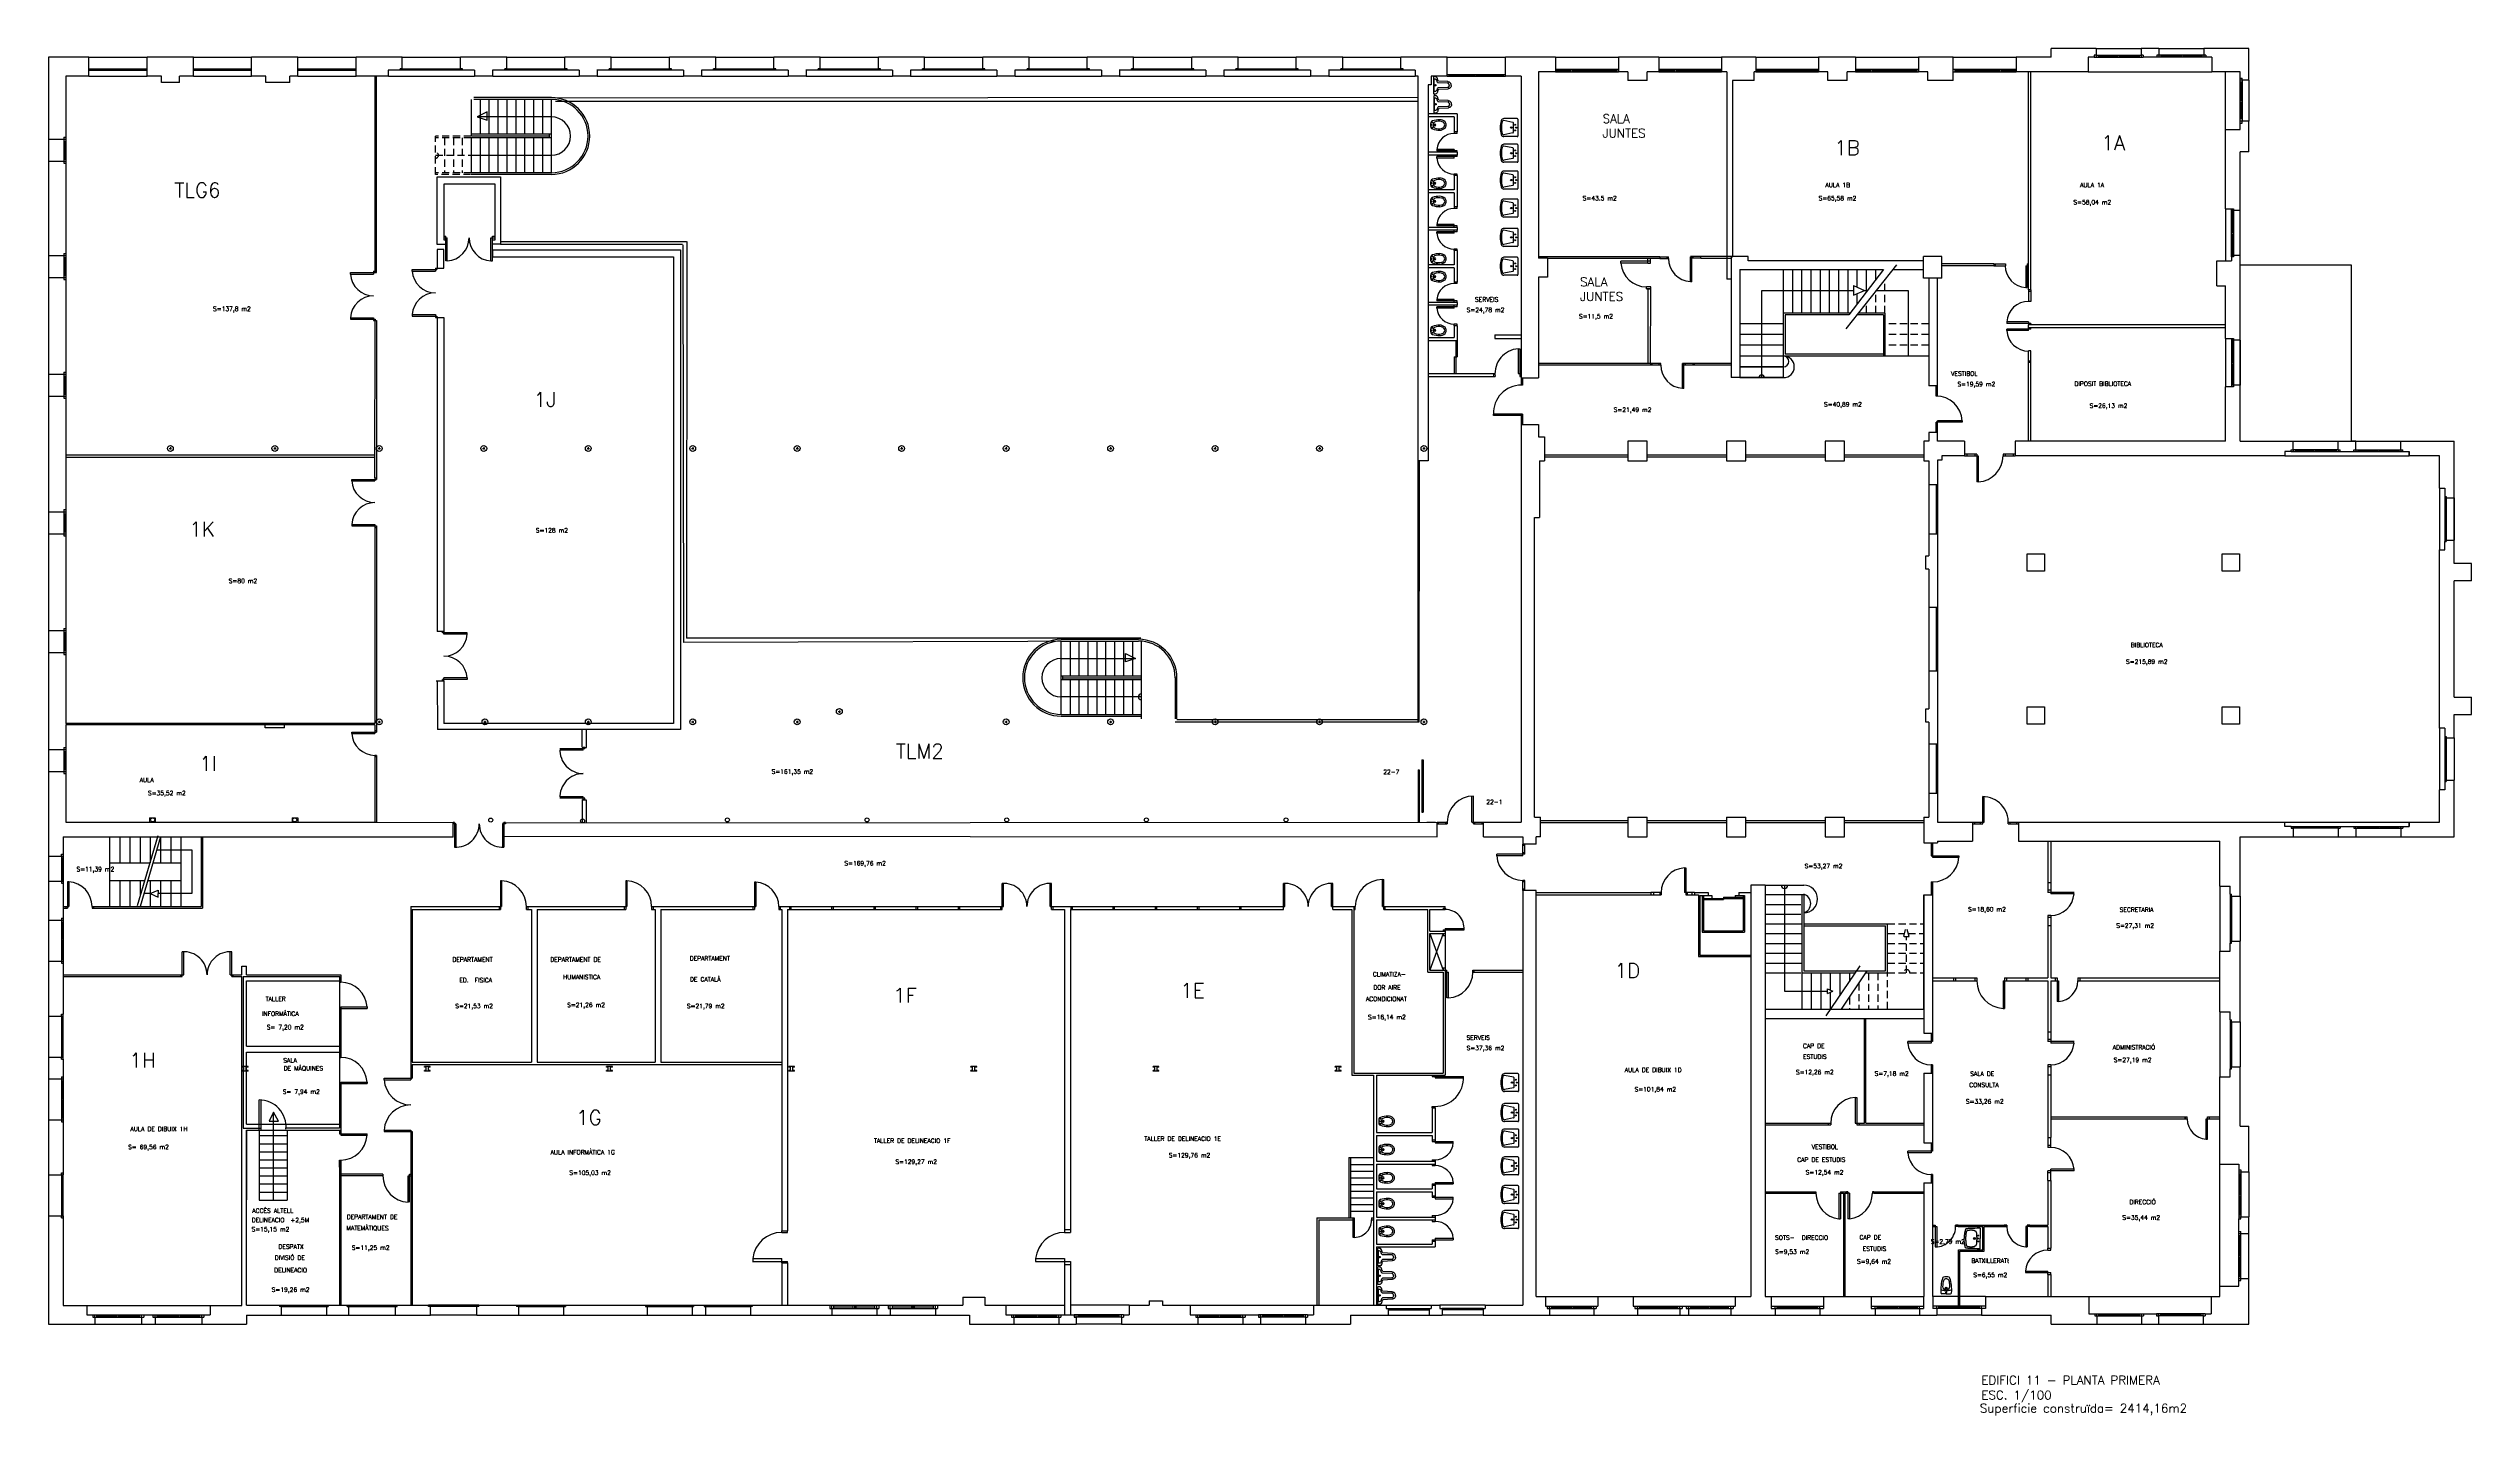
# Model space of a CAD drawing. Extents: x 188 to 272, y -39 to 198.
# Drawn here: x 188.7 to 272, y 23.2 to 70.2 of the extents above; entities that cross this region are included whole.
import ezdxf

# ---------------------------------------------------------------- set-up
doc = ezdxf.new("R2010")
doc.units = 0
doc.header["$MEASUREMENT"] = 0
doc.linetypes.add('CONTINUA', pattern=[0])
doc.linetypes.add('RAYITAS', pattern=[0.375, 0.25, -0.125])
doc.layers.get('0').update_dxf_attribs({"linetype": 'CONTINUOUS'})
for name, color, linetype in [('ASCENSOR', 7, 'CONTINUOUS'), ('ESCA', 4, 'CONTINUOUS'), ('MURO', 1, 'CONTINUOUS'), ('PILA', 6, 'CONTINUOUS'), ('PUER', 5, 'CONTINUOUS'), ('RETR', 7, 'CONTINUOUS'), ('SANE', 4, 'CONTINUOUS'), ('SUP', 7, 'CONTINUOUS'), ('TABI', 3, 'CONTINUOUS'), ('TEXT', 7, 'CONTINUOUS'), ('VENT', 2, 'CONTINUOUS')]:
    doc.layers.add(name, color=color, linetype=linetype)
doc.layers.get('0').off()
doc.styles.add('SIMPLEX', font='simplex.shx')
doc.styles.add('SIMPLEX8', font='simplex.shx')

# ---------------------------------------------------------------- blocks, each defined once
blk = doc.blocks.new('PILARR')
for p, q in [((0, 0.2), (0, -0.2)), ((-0.2, 0), (0.2, 0))]:
    blk.add_line(p, q)
blk.add_circle((0, 0), 0.5)
blk = doc.blocks.new('SANUA060')
at = {"color": 0, "linetype": 'ByBlock'}
for p, q in [((-0.305, 0), (0.304, 0)), ((-0.213, -0.018), (0.213, -0.018)), ((-0.212, -0.04), (-0.213, -0.018)), ((-0.209, -0.058), (-0.212, -0.04)), ((-0.205, -0.074), (-0.209, -0.058)), ((-0.204, -0.078), (-0.205, -0.074)), ((-0.198, -0.086), (-0.204, -0.078)), ((-0.179, -0.099), (-0.198, -0.086)), ((-0.167, -0.105), (-0.179, -0.099)), ((-0.161, -0.107), (-0.167, -0.105)), ((-0.15, -0.109), (-0.161, -0.107)), ((-0.14, -0.112), (-0.15, -0.109)), ((-0.13, -0.116), (-0.14, -0.112)), ((-0.116, -0.122), (-0.13, -0.116)), ((-0.103, -0.132), (-0.116, -0.122)), ((-0.091, -0.143), (-0.103, -0.132)), ((-0.084, -0.153), (-0.091, -0.143)), ((-0.079, -0.471), (-0.084, -0.153)), ((-0.077, -0.48), (-0.079, -0.471)), ((-0.077, -0.48), (-0.079, -0.471)), ((-0.075, -0.49), (-0.077, -0.48)), ((-0.075, -0.49), (-0.077, -0.48)), ((-0.071, -0.497), (-0.075, -0.49)), ((-0.071, -0.497), (-0.075, -0.49)), ((-0.061, -0.507), (-0.071, -0.497)), ((-0.061, -0.507), (-0.071, -0.497)), ((-0.055, -0.512), (-0.061, -0.507)), ((-0.055, -0.512), (-0.061, -0.507)), ((-0.041, -0.522), (-0.055, -0.512)), ((-0.041, -0.522), (-0.055, -0.512)), ((-0.025, -0.529), (-0.041, -0.522)), ((-0.025, -0.529), (-0.041, -0.522)), ((0, -0.531), (-0.025, -0.529)), ((0, -0.531), (-0.025, -0.529)), ((0, -0.531), (0.025, -0.529)), ((0, -0.531), (0.025, -0.529)), ((0.025, -0.529), (0.041, -0.522)), ((0.025, -0.529), (0.041, -0.522)), ((0.041, -0.522), (0.055, -0.512)), ((0.041, -0.522), (0.055, -0.512)), ((0.055, -0.512), (0.061, -0.507)), ((0.055, -0.512), (0.061, -0.507)), ((0.061, -0.507), (0.071, -0.497)), ((0.061, -0.507), (0.071, -0.497)), ((0.071, -0.497), (0.075, -0.49)), ((0.071, -0.497), (0.075, -0.49)), ((0.075, -0.49), (0.077, -0.48)), ((0.075, -0.49), (0.077, -0.48)), ((0.077, -0.48), (0.079, -0.471)), ((0.077, -0.48), (0.079, -0.471)), ((0.079, -0.471), (0.084, -0.153)), ((0.084, -0.153), (0.091, -0.143)), ((0.091, -0.143), (0.103, -0.132)), ((0.103, -0.132), (0.116, -0.122)), ((0.116, -0.122), (0.129, -0.116)), ((0.129, -0.116), (0.139, -0.112)), ((0.139, -0.112), (0.15, -0.109)), ((0.15, -0.109), (0.161, -0.107)), ((0.161, -0.107), (0.166, -0.105)), ((0.166, -0.105), (0.179, -0.099)), ((0.179, -0.099), (0.197, -0.086)), ((0.197, -0.086), (0.204, -0.078)), ((0.204, -0.078), (0.205, -0.074)), ((0.205, -0.074), (0.209, -0.058)), ((0.209, -0.058), (0.212, -0.04)), ((0.212, -0.04), (0.213, -0.018))]:
    blk.add_line(p, q, dxfattribs=at)
for points in [[(-0.001, -0.601), (-0.036, -0.599), (-0.059, -0.589), (-0.079, -0.575), (-0.088, -0.568), (-0.102, -0.553), (-0.108, -0.544), (-0.111, -0.53), (-0.113, -0.516), (-0.121, -0.5), (-0.131, -0.486), (-0.148, -0.163), (-0.167, -0.15), (-0.186, -0.14), (-0.2, -0.134), (-0.216, -0.131), (-0.231, -0.128), (-0.239, -0.125), (-0.256, -0.116), (-0.283, -0.098), (-0.292, -0.085), (-0.294, -0.081), (-0.3, -0.058), (-0.304, -0.031), (-0.305, 0)], [(-0.001, -0.601), (0.034, -0.599), (0.058, -0.589), (0.078, -0.575), (0.086, -0.568), (0.1, -0.553), (0.107, -0.544), (0.109, -0.53), (0.112, -0.516), (0.119, -0.5), (0.129, -0.486), (0.146, -0.163), (0.165, -0.15), (0.184, -0.14), (0.198, -0.134), (0.214, -0.131), (0.229, -0.128), (0.237, -0.125), (0.255, -0.116), (0.281, -0.098), (0.291, -0.085), (0.293, -0.081), (0.298, -0.058), (0.302, -0.031), (0.304, 0)]]:
    blk.add_lwpolyline(points, dxfattribs=at)
blk.add_circle((0.002, -0.055), 0.0232, dxfattribs=at)
blk = doc.blocks.new('SANLA060')
at = {"color": 0, "linetype": 'ByBlock'}
for p, q in [((-0.29, 0), (0.29, 0)), ((-0.309, -0.02), (-0.309, -0.478)), ((-0.181, -0.168), (-0.243, -0.477)), ((0.162, -0.155), (-0.162, -0.155)), ((0.181, -0.168), (0.243, -0.477)), ((0.309, -0.02), (0.309, -0.478))]:
    blk.add_line(p, q, dxfattribs=at)
for centre in [(-0.098, -0.096), (0.098, -0.096)]:
    blk.add_circle(centre, 0.0172, dxfattribs=at)
for centre, radius, start, end in [((-0.29, -0.02), 0.0196, 89.9999, 179.9998), ((0.29, -0.02), 0.0196, 0.00001, 90), ((-0.211, -0.478), 0.0982, 180, 254.4101), ((-0.196, -0.492), 0.0491, 162.3499, 255.7102), ((0, 0.279), 0.884, 254.4101, 285.58993), ((0, 0.279), 0.844, 255.7102, 284.28012), ((-0.162, -0.174), 0.0196, 90, 162.3498), ((0, -0.226), 0.0221, 359.99998, 359.99992), ((0.001, -0.061), 0.0172, 359.99998, 359.99992), ((0, -0.226), 0.0123, 359.99998, 359.99992), ((0.162, -0.174), 0.0196, 17.6501, 90), ((0.196, -0.492), 0.0491, 284.28007, 17.6501), ((0.211, -0.478), 0.0982, 285.59002, 0.00006)]:
    blk.add_arc(centre, radius, start, end, dxfattribs=at)
blk = doc.blocks.new('SANTA035')
for centre in [(-0.084, -0.059), (0.084, -0.059)]:
    blk.add_circle(centre, 0.015)
for centre, radius, start, end in [((-0.001, -0.366), 0.366, 89.80048, 103.032), ((0.001, -0.366), 0.366, 76.968, 90.19952), ((0.609, -0.314), 0.787, 161.26103, 180.14352), ((0.084, -0.319), 0.263, 179.31928, 223.26055), ((-0.071, -0.075), 0.0668, 100.73687, 168.17547), ((0.234, -0.284), 0.365, 156.22357, 194.69407), ((0.024, -0.347), 0.146, 191.53852, 235.0662), ((0.001, -0.377), 0.163, 228.56134, 269.67529), ((-0.058, -0.148), 0.0436, 85.74396, 165.10295), ((-0.003, -0.387), 0.098, 234.91691, 271.86239), ((0.004, -0.276), 0.181, 91.21284, 108.80638), ((0, -0.157), 0.025, 90, 270), ((0, -0.157), 0.025, 90, 270), ((0, -0.045), 0.015, 90, 270), ((0, -0.045), 0.015, 270, 90), ((-0.004, -0.276), 0.181, 71.19362, 88.78716), ((0, -0.157), 0.025, 270, 90), ((0, -0.157), 0.025, 270, 90), ((0.003, -0.387), 0.098, 268.13761, 305.08309), ((-0.001, -0.377), 0.163, 270.32471, 311.43866), ((0.058, -0.148), 0.0436, 14.89705, 94.25604), ((-0.024, -0.347), 0.146, 304.9338, 348.46148), ((0.071, -0.075), 0.0668, 11.82453, 79.26313), ((-0.234, -0.284), 0.365, 345.30593, 23.77643), ((-0.084, -0.319), 0.263, 316.73945, 0.68072), ((-0.609, -0.314), 0.787, 359.85648, 18.73897)]:
    blk.add_arc(centre, radius, start, end)
blk = doc.blocks.new('SANLE065')
at = {"linetype": 'CONTINUA'}
for p in [(-0.175, 0), (0.525, 0)]:
    blk.add_line(p, (0.175, 0), dxfattribs=at)
for points in [[(-0.175, 0), (-0.175, -0.1), (-0.174, -0.184), (-0.173, -0.252), (-0.171, -0.308), (-0.169, -0.353), (-0.166, -0.388), (-0.164, -0.416), (-0.161, -0.438), (-0.159, -0.455), (-0.157, -0.468), (-0.156, -0.478), (-0.154, -0.486), (-0.153, -0.491), (-0.151, -0.494), (-0.15, -0.497), (-0.149, -0.498), (-0.147, -0.5), (-0.145, -0.501), (-0.143, -0.503), (-0.14, -0.504), (-0.136, -0.505), (-0.132, -0.507), (-0.126, -0.508), (-0.119, -0.51), (-0.111, -0.512), (-0.101, -0.515), (-0.091, -0.517), (-0.079, -0.52), (-0.068, -0.523), (-0.056, -0.525), (-0.044, -0.528), (-0.033, -0.53), (-0.022, -0.532), (-0.011, -0.534), (-0.001, -0.536), (0.009, -0.537), (0.019, -0.538), (0.029, -0.54), (0.038, -0.541), (0.049, -0.542), (0.059, -0.544), (0.07, -0.545), (0.082, -0.546), (0.096, -0.547), (0.111, -0.549), (0.129, -0.55), (0.149, -0.551), (0.171, -0.552)], [(0.525, 0), (0.525, -0.1), (0.524, -0.184), (0.523, -0.252), (0.521, -0.308), (0.519, -0.353), (0.516, -0.388), (0.514, -0.416), (0.511, -0.438), (0.509, -0.455), (0.507, -0.468), (0.506, -0.478), (0.504, -0.486), (0.503, -0.491), (0.501, -0.494), (0.5, -0.497), (0.499, -0.498), (0.497, -0.5), (0.495, -0.501), (0.493, -0.503), (0.49, -0.504), (0.486, -0.505), (0.482, -0.507), (0.476, -0.508), (0.469, -0.51), (0.461, -0.512), (0.451, -0.515), (0.441, -0.517), (0.429, -0.52), (0.418, -0.523), (0.406, -0.525), (0.394, -0.528), (0.383, -0.53), (0.372, -0.532), (0.361, -0.534), (0.351, -0.536), (0.341, -0.537), (0.331, -0.538), (0.321, -0.54), (0.312, -0.541), (0.301, -0.542), (0.291, -0.544), (0.28, -0.545), (0.268, -0.546), (0.254, -0.547), (0.239, -0.549), (0.221, -0.55), (0.201, -0.551), (0.179, -0.552)]]:
    blk.add_lwpolyline(points, dxfattribs=at)
blk.add_lwpolyline([(0.05, -0.482), (0.035, -0.48), (0.021, -0.479), (0.007, -0.477), (-0.006, -0.475), (-0.019, -0.473), (-0.031, -0.471), (-0.042, -0.469), (-0.052, -0.466), (-0.061, -0.464), (-0.069, -0.461), (-0.076, -0.458), (-0.082, -0.455), (-0.087, -0.452), (-0.092, -0.448), (-0.096, -0.444), (-0.099, -0.44), (-0.102, -0.436), (-0.105, -0.431), (-0.107, -0.426), (-0.109, -0.42), (-0.111, -0.414), (-0.112, -0.408), (-0.113, -0.401), (-0.114, -0.393), (-0.115, -0.386), (-0.116, -0.377), (-0.117, -0.368), (-0.118, -0.359), (-0.118, -0.349), (-0.119, -0.339), (-0.119, -0.329), (-0.119, -0.319), (-0.119, -0.308), (-0.119, -0.297), (-0.118, -0.287), (-0.118, -0.276), (-0.117, -0.266), (-0.116, -0.256), (-0.115, -0.246), (-0.113, -0.237), (-0.112, -0.229), (-0.11, -0.221), (-0.108, -0.213), (-0.106, -0.206), (-0.104, -0.2), (-0.101, -0.194), (-0.099, -0.188), (-0.096, -0.183), (-0.094, -0.178), (-0.091, -0.173), (-0.088, -0.169), (-0.085, -0.165), (-0.082, -0.161), (-0.078, -0.157), (-0.075, -0.154), (-0.071, -0.151), (-0.067, -0.148), (-0.063, -0.146), (-0.059, -0.143), (-0.054, -0.141), (-0.05, -0.139), (-0.045, -0.137), (-0.04, -0.136), (-0.034, -0.134), (-0.029, -0.133), (-0.023, -0.131), (-0.017, -0.13), (-0.011, -0.128), (-0.004, -0.127), (0.003, -0.126), (0.011, -0.125), (0.02, -0.124), (0.029, -0.123), (0.04, -0.123), (0.05, -0.122), (0.061, -0.122), (0.072, -0.121), (0.083, -0.121), (0.094, -0.12), (0.104, -0.12), (0.114, -0.12), (0.124, -0.119), (0.133, -0.119), (0.142, -0.119), (0.15, -0.119), (0.159, -0.119), (0.167, -0.119), (0.175, -0.118), (0.183, -0.119), (0.191, -0.119), (0.2, -0.119), (0.208, -0.119), (0.217, -0.119), (0.226, -0.119), (0.236, -0.12), (0.246, -0.12), (0.256, -0.12), (0.267, -0.121), (0.278, -0.121), (0.289, -0.122), (0.3, -0.122), (0.31, -0.123), (0.321, -0.123), (0.33, -0.124), (0.339, -0.125), (0.347, -0.126), (0.354, -0.127), (0.361, -0.128), (0.367, -0.13), (0.373, -0.131), (0.379, -0.133), (0.384, -0.134), (0.39, -0.136), (0.395, -0.137), (0.4, -0.139), (0.404, -0.141), (0.409, -0.143), (0.413, -0.146), (0.417, -0.148), (0.421, -0.151), (0.425, -0.154), (0.428, -0.157), (0.432, -0.161), (0.435, -0.165), (0.438, -0.169), (0.441, -0.173), (0.444, -0.178), (0.446, -0.183), (0.449, -0.188), (0.451, -0.194), (0.454, -0.2), (0.456, -0.206), (0.458, -0.213), (0.46, -0.221), (0.462, -0.229), (0.463, -0.237), (0.465, -0.246), (0.466, -0.256), (0.467, -0.266), (0.468, -0.276), (0.468, -0.287), (0.469, -0.297), (0.469, -0.308), (0.469, -0.319), (0.469, -0.329), (0.469, -0.339), (0.468, -0.349), (0.468, -0.359), (0.467, -0.368), (0.466, -0.377), (0.465, -0.386), (0.464, -0.393), (0.463, -0.401), (0.462, -0.408), (0.461, -0.414), (0.459, -0.42), (0.457, -0.426), (0.455, -0.431), (0.452, -0.436), (0.449, -0.44), (0.446, -0.444), (0.442, -0.448), (0.437, -0.452), (0.432, -0.455), (0.426, -0.458), (0.419, -0.461), (0.411, -0.464), (0.402, -0.466), (0.392, -0.469), (0.381, -0.471), (0.369, -0.473), (0.356, -0.475), (0.343, -0.477), (0.329, -0.479), (0.315, -0.48), (0.3, -0.482), (0.285, -0.483), (0.27, -0.485), (0.254, -0.486), (0.239, -0.487), (0.223, -0.488), (0.207, -0.488), (0.191, -0.488), (0.175, -0.489), (0.159, -0.488), (0.143, -0.488), (0.127, -0.488), (0.111, -0.487), (0.096, -0.486), (0.08, -0.485), (0.065, -0.483)], close=True, dxfattribs=at)
for centre, radius in [((0.075, -0.065), 0.015), ((0.175, -0.19), 0.0334), ((0.175, -0.19), 0.023), ((0.175, -0.065), 0.015), ((0.275, -0.065), 0.015)]:
    blk.add_circle(centre, radius, dxfattribs=at)
blk = doc.blocks.new('SANIC040')
at = {"linetype": 'CONTINUA'}
for p, q in [((-0.073, 0), (-0.22, 0)), ((-0.073, 0), (0.073, 0)), ((-0.104, -0.098), (-0.107, -0.11)), ((-0.073, -0.098), (-0.104, -0.098)), ((-0.073, -0.098), (-0.042, -0.098)), ((-0.042, -0.098), (-0.039, -0.11))]:
    blk.add_line(p, q, dxfattribs=at)
for centre, radius in [((-0.073, -0.194), 0.0322), ((-0.073, -0.194), 0.023), ((-0.073, -0.044), 0.0175)]:
    blk.add_circle(centre, radius, dxfattribs=at)
for centre, radius, start, end in [((-0.218, -0.037), 0.0373, 92.13595, 174.51947), ((0.072, -0.037), 0.0373, 5.48053, 87.86405), ((0.992, -0.153), 1.253, 174.51947, 198.00978), ((-0.072, -0.621), 0.512, 94.00556, 108.96153), ((-0.155, -0.526), 0.0472, 198.00978, 247.92582), ((-0.079, -0.253), 0.118, 87.40328, 179.70587), ((0.573, -0.256), 0.769, 179.70587, 191.08682), ((0.017, -0.365), 0.203, 191.08682, 211.10387), ((-0.073, -0.044), 0.536, 259.31527, 280.68473), ((-0.084, -0.426), 0.0849, 211.10387, 277.56546), ((-0.068, -0.253), 0.118, 0.29413, 92.59672), ((-0.062, -0.426), 0.0849, 262.43454, 328.89613), ((-0.072, -0.621), 0.512, 71.66231, 86.35408), ((-0.163, -0.365), 0.203, 328.89613, 348.91318), ((0.008, -0.526), 0.0472, 292.07418, 341.99022), ((-0.719, -0.256), 0.769, 348.91318, 0.29413), ((-1.139, -0.153), 1.253, 341.99022, 5.48053)]:
    blk.add_arc(centre, radius, start, end, dxfattribs=at)

msp = doc.modelspace()

# ---------------------------------------------------------------- linework, layer by layer
at = {"layer": 'ASCENSOR'}
for p, q in [((245.511, 41.076), (245.841, 41.076)), ((245.511, 41.076), (245.511, 39.816)), ((245.561, 41.076), (245.561, 39.866)), ((245.561, 40.976), (246.921, 40.976)), ((245.561, 40.936), (246.241, 40.936)), ((245.841, 41.076), (245.841, 40.976)), ((246.241, 41.016), (246.921, 41.016)), ((246.241, 41.016), (246.241, 40.936)), ((246.641, 41.076), (246.641, 41.016)), ((246.641, 41.076), (246.971, 41.076)), ((246.921, 41.076), (246.921, 39.866)), ((246.971, 41.076), (246.971, 39.816)), ((245.511, 39.816), (246.971, 39.816)), ((245.561, 39.866), (246.921, 39.866))]:
    msp.add_line(p, q, dxfattribs=at)
at = {"layer": 'ESCA'}
for p, q in [((203.207, 68.442), (203.207, 67.185)), ((205.963, 68.505), (203.303, 68.505)), ((205.963, 68.445), (203.303, 68.445)), ((203.514, 68.445), (203.514, 67.245)), ((203.82, 68.445), (203.82, 67.245)), ((204.126, 68.445), (204.126, 67.245)), ((204.432, 68.445), (204.432, 67.245)), ((204.738, 68.445), (204.738, 67.245)), ((205.044, 68.445), (205.044, 67.245)), ((205.351, 68.445), (205.351, 67.245)), ((205.657, 68.445), (205.657, 67.245)), ((205.963, 65.925), (205.963, 68.445)), ((203.755, 68.022), (203.408, 67.845)), ((203.408, 67.845), (203.755, 67.725)), ((205.963, 67.845), (203.408, 67.845)), ((203.755, 67.725), (203.755, 68.022)), ((205.963, 67.245), (203.207, 67.245)), ((203.207, 67.125), (203.207, 65.925)), ((205.963, 67.125), (203.208, 67.125)), ((205.903, 67.185), (203.226, 67.185)), ((203.514, 67.125), (203.514, 65.925)), ((203.82, 67.125), (203.82, 65.925)), ((204.126, 67.125), (204.126, 65.925)), ((204.432, 67.125), (204.432, 65.925)), ((204.738, 67.125), (204.738, 65.925)), ((205.044, 67.125), (205.044, 65.925)), ((205.351, 67.125), (205.351, 65.925)), ((205.657, 67.125), (205.657, 65.925)), ((205.903, 67.125), (205.903, 67.245)), ((205.963, 65.925), (203.197, 65.925)), ((203.207, 66.525), (205.963, 66.525)), ((203.523, 65.865), (203.208, 65.865)), ((205.963, 65.865), (203.523, 65.865)), ((210.482, 63.45), (210.509, 49.777)), ((210.622, 63.565), (210.611, 49.929)), ((248.306, 61.101), (248.306, 62.596)), ((248.623, 61.101), (248.623, 62.596)), ((248.94, 61.101), (248.94, 62.596)), ((249.256, 61.101), (249.256, 62.596)), ((249.573, 61.101), (249.573, 62.596)), ((249.89, 61.101), (249.89, 62.596)), ((250.207, 61.101), (250.207, 62.596)), ((252.189, 62.752), (250.45, 60.562)), ((250.524, 61.101), (250.524, 62.596)), ((251.741, 62.596), (250.546, 61.041)), ((250.841, 61.988), (250.841, 62.596)), ((251.157, 61.836), (251.157, 62.596)), ((251.474, 62.248), (251.474, 62.596)), ((247.556, 61.878), (250.714, 61.878)), ((247.556, 59.621), (247.556, 61.878)), ((247.556, 61.878), (250.714, 61.878)), ((247.556, 58.881), (247.556, 61.878)), ((250.714, 62.043, -3.5), (251.093, 61.878)), ((250.714, 62.043, -3.5), (250.714, 61.712, -3.5)), ((250.714, 61.712, -3.5), (251.093, 61.878)), ((250.841, 61.424), (250.841, 61.767)), ((251.093, 61.878), (251.189, 61.878)), ((251.495, 61.878), (252.596, 61.878)), ((252.596, 61.878), (252.596, 59.621)), ((252.596, 61.878), (252.596, 59.621)), ((250.592, 61.101), (248.306, 61.101)), ((248.306, 58.881), (248.306, 61.101)), ((250.592, 61.101), (248.306, 61.101)), ((248.366, 61.041), (248.366, 59.681)), ((250.546, 61.041), (248.366, 61.041)), ((251.741, 61.041), (250.83, 61.041)), ((251.791, 61.101), (250.878, 61.101)), ((251.801, 61.101), (250.878, 61.101)), ((251.741, 61.041), (251.741, 59.621)), ((251.791, 61.101), (251.791, 59.621)), ((248.306, 60.731), (246.806, 60.731)), ((248.306, 60.731), (246.806, 60.731)), ((248.306, 60.361), (246.806, 60.361)), ((248.306, 60.361), (246.806, 60.361)), ((248.306, 59.991), (246.806, 59.991)), ((248.306, 59.991), (246.806, 59.991)), ((248.306, 59.621), (246.806, 59.621)), ((253.301, 59.621), (246.806, 59.621)), ((248.306, 59.621), (246.806, 59.621)), ((248.306, 59.621), (246.806, 59.621)), ((246.806, 59.251), (248.306, 59.251)), ((248.306, 59.251), (246.806, 59.251)), ((251.741, 59.681), (248.366, 59.681)), ((246.806, 58.881), (248.306, 58.881)), ((248.306, 58.881), (246.806, 58.881)), ((235.751, 47.052), (235.751, 56.021)), ((235.79, 47.052), (235.801, 56.021)), ((242.961, 56.216), (240.091, 56.216)), ((242.961, 56.146), (240.091, 56.146)), ((246.351, 56.216), (243.621, 56.216)), ((246.351, 56.146), (243.621, 56.146)), ((249.741, 56.216), (247.011, 56.216)), ((249.741, 56.146), (247.011, 56.146)), ((253.131, 56.216), (250.401, 56.216)), ((253.131, 56.146), (250.401, 56.146)), ((226.273, 49.822), (210.509, 49.777)), ((226.224, 49.918), (210.611, 49.929)), ((223.48, 49.884), (226.14, 49.885)), ((223.48, 49.824), (226.14, 49.825)), ((223.481, 47.304), (223.48, 49.824)), ((223.481, 49.224), (226.036, 49.225)), ((223.787, 49.824), (223.787, 48.624)), ((224.093, 49.824), (224.093, 48.624)), ((224.399, 49.825), (224.399, 48.625)), ((224.705, 49.825), (224.706, 48.625)), ((225.011, 49.825), (225.012, 48.625)), ((225.317, 49.825), (225.318, 48.625)), ((225.624, 49.825), (225.624, 48.625)), ((225.689, 49.105), (225.689, 49.402)), ((225.689, 49.402), (226.036, 49.225)), ((226.036, 49.225), (225.689, 49.105)), ((225.93, 49.825), (225.93, 48.625)), ((226.236, 49.822), (226.237, 47.146)), ((223.481, 48.624), (226.236, 48.625)), ((223.481, 48.504), (226.236, 48.505)), ((223.541, 48.504), (223.541, 48.624)), ((223.541, 48.564), (226.236, 48.565)), ((223.787, 48.504), (223.787, 47.304)), ((224.093, 48.504), (224.094, 47.304)), ((224.399, 48.505), (224.4, 47.305)), ((224.706, 48.505), (224.706, 47.305)), ((225.012, 48.505), (225.012, 47.305)), ((225.318, 48.505), (225.318, 47.305)), ((225.624, 48.505), (225.624, 47.305)), ((225.93, 48.505), (225.931, 47.305)), ((227.401, 48.566), (227.401, 47.146)), ((227.461, 47.146), (227.461, 48.566)), ((226.237, 47.905), (223.481, 47.904)), ((223.481, 47.304), (226.237, 47.305)), ((223.481, 47.244), (226.237, 47.245)), ((227.401, 47.246), (227.461, 47.246)), ((242.961, 43.646), (239.961, 43.646)), ((242.961, 43.576), (239.961, 43.576)), ((246.351, 43.646), (243.621, 43.646)), ((246.351, 43.576), (243.621, 43.576)), ((249.741, 43.646), (247.011, 43.646)), ((249.741, 43.576), (247.011, 43.576)), ((253.131, 43.646), (250.401, 43.646)), ((253.131, 43.576), (250.401, 43.576)), ((192.435, 43.124), (191.735, 40.724)), ((192.435, 43.124), (191.735, 40.724)), ((192.427, 43.096), (191.735, 40.724)), ((192.531, 43.096), (191.831, 40.696)), ((192.531, 43.096), (191.831, 40.696)), ((192.531, 43.096), (191.831, 40.696)), ((192.4, 42.646), (193.606, 42.646)), ((192.4, 42.646), (193.606, 42.646)), ((192.4, 42.646), (193.606, 42.646)), ((193.606, 42.646), (193.606, 41.143)), ((193.606, 42.646), (193.606, 41.143)), ((193.606, 42.646), (193.606, 41.143)), ((192.181, 41.143), (191.961, 41.143)), ((192.181, 41.143), (191.961, 41.143)), ((192.181, 41.143), (191.961, 41.143)), ((192.181, 41.143), (192.446, 41.263)), ((192.181, 41.143), (192.446, 41.263)), ((192.181, 41.143), (192.446, 41.263)), ((192.181, 41.143), (192.446, 41.023)), ((192.181, 41.143), (192.446, 41.023)), ((192.181, 41.143), (192.446, 41.023)), ((192.446, 41.263), (192.446, 41.143)), ((192.446, 41.263), (192.446, 41.143)), ((192.446, 41.263), (192.446, 41.143)), ((192.446, 41.023), (192.446, 41.143)), ((193.606, 41.143), (192.446, 41.143)), ((193.606, 41.143), (192.446, 41.143)), ((192.446, 41.023), (192.446, 41.143)), ((192.446, 41.023), (192.446, 41.143)), ((193.606, 41.143), (192.446, 41.143)), ((247.681, 41.436), (249.001, 41.436)), ((247.681, 41.436), (247.681, 37.171)), ((247.681, 41.111), (249.001, 41.111)), ((248.341, 41.436), (248.341, 37.789)), ((248.931, 41.111), (248.931, 40.102)), ((249.001, 41.124), (249.001, 38.491)), ((253.131, 37.171), (253.131, 41.106)), ((247.681, 40.774), (248.904, 40.774)), ((247.681, 40.438), (248.904, 40.438)), ((247.681, 40.102), (248.931, 40.102)), ((248.931, 40.097), (248.931, 38.422)), ((249.001, 40.102), (251.875, 40.102)), ((249.001, 40.032), (251.811, 40.032)), ((251.811, 38.491), (251.811, 40.032)), ((251.881, 38.443), (251.881, 40.102)), ((247.681, 39.766), (248.931, 39.766)), ((247.681, 39.429), (248.931, 39.429)), ((247.681, 39.093), (248.931, 39.093)), ((247.681, 38.757), (248.931, 38.757)), ((247.681, 38.421), (248.904, 38.421)), ((248.931, 38.421), (250.775, 38.421)), ((248.931, 38.421), (248.931, 37.171)), ((249.001, 38.491), (251.811, 38.491)), ((249.259, 38.421), (249.259, 37.171)), ((249.586, 38.421), (249.586, 37.171)), ((249.777, 36.939), (250.936, 38.661)), ((249.914, 38.421), (249.914, 37.829)), ((250.241, 38.421), (250.241, 37.629)), ((250.295, 37.171), (251.185, 38.493)), ((250.569, 38.421), (250.569, 38.115)), ((251.136, 38.421), (251.88, 38.421)), ((248.341, 37.789), (249.815, 37.789)), ((249.815, 37.872), (250.006, 37.789)), ((249.815, 37.707), (249.815, 37.872)), ((249.815, 37.707), (250.006, 37.789)), ((249.914, 37.749), (249.914, 37.171)), ((247.681, 37.171), (253.131, 37.171)), ((195.918, 33.016), (195.918, 30.608)), ((195.918, 32.823), (196.881, 32.823)), ((195.918, 32.546), (196.881, 32.546)), ((196.881, 33.016), (196.881, 30.608)), ((195.918, 32.269), (196.881, 32.269)), ((195.918, 31.992), (196.881, 31.992)), ((195.918, 31.716), (196.881, 31.716)), ((233.371, 32.066), (234.221, 32.066)), ((233.371, 32.066), (233.371, 29.996)), ((233.421, 32.066), (233.421, 29.996)), ((233.421, 31.836), (234.221, 31.836)), ((195.918, 31.439), (196.881, 31.439)), ((195.918, 31.162), (196.881, 31.162)), ((195.918, 30.885), (196.881, 30.885)), ((233.421, 31.606), (234.221, 31.606)), ((233.421, 31.376), (234.221, 31.376)), ((233.421, 31.146), (234.221, 31.146)), ((233.421, 30.916), (234.221, 30.916)), ((233.421, 30.686), (234.221, 30.686)), ((233.421, 30.456), (234.221, 30.456)), ((233.421, 30.226), (234.221, 30.226))]:
    msp.add_line(p, q, dxfattribs=at)
at = {"layer": 'ESCA', "linetype": 'RAYITAS'}
for p, q in [((203.207, 67.185), (201.983, 67.185)), ((201.983, 65.865), (201.983, 67.185)), ((203.207, 67.125), (201.983, 67.125)), ((202.289, 67.125), (202.289, 65.925)), ((202.595, 67.125), (202.595, 65.925)), ((202.901, 67.125), (202.901, 65.925)), ((201.983, 66.525), (203.207, 66.525)), ((203.207, 65.925), (201.983, 65.925)), ((203.189, 65.865), (201.983, 65.865)), ((251.474, 61.101), (251.474, 61.852)), ((251.495, 61.878), (252.596, 61.878)), ((251.791, 61.101), (251.791, 62.251)), ((252.596, 61.878), (252.596, 59.621)), ((251.157, 61.101), (251.157, 61.453)), ((253.301, 60.731), (251.801, 60.731)), ((253.301, 60.361), (251.801, 60.361)), ((253.301, 59.991), (251.801, 59.991)), ((253.301, 59.621), (251.801, 59.621)), ((251.881, 40.102), (253.131, 40.102)), ((252.437, 39.671), (252.521, 40.008)), ((252.621, 39.671), (252.537, 40.008)), ((251.881, 39.766), (252.461, 39.766)), ((251.881, 39.429), (253.131, 39.429)), ((252.45, 39.671), (252.621, 39.671)), ((252.529, 38.421), (252.529, 39.671)), ((252.598, 39.766), (253.131, 39.766)), ((251.224, 38.421), (251.224, 37.171)), ((251.552, 38.421), (251.552, 37.171)), ((251.881, 39.093), (253.131, 39.093)), ((251.881, 38.757), (253.131, 38.757)), ((251.881, 38.421), (253.131, 38.421)), ((251.881, 37.171), (251.881, 38.421)), ((250.569, 37.578), (250.569, 37.171)), ((250.897, 38.065), (250.897, 37.171))]:
    msp.add_line(p, q, dxfattribs=at)
at = {"layer": 'ESCA', "color": 4}
for p, q in [((190.781, 43.096), (190.781, 40.696)), ((190.781, 43.096), (190.781, 40.696)), ((190.781, 43.096), (190.781, 40.696)), ((191.131, 43.096), (191.131, 42.196)), ((191.131, 43.096), (191.131, 42.196)), ((191.131, 43.096), (191.131, 42.196)), ((191.481, 43.096), (191.481, 42.196)), ((191.481, 43.096), (191.481, 42.196)), ((191.481, 43.096), (191.481, 42.196)), ((191.831, 43.096), (191.831, 42.196)), ((191.831, 43.096), (191.831, 42.196)), ((191.831, 43.096), (191.831, 42.196)), ((192.181, 43.096), (192.181, 42.196)), ((192.181, 43.096), (192.181, 42.196)), ((192.181, 43.096), (192.181, 42.196)), ((192.531, 43.096), (192.531, 42.196)), ((192.531, 43.096), (192.531, 42.196)), ((192.531, 43.096), (192.531, 42.196)), ((192.881, 43.096), (192.881, 42.196)), ((192.881, 43.096), (192.881, 42.196)), ((192.881, 43.096), (192.881, 42.196)), ((193.231, 43.096), (193.231, 40.696)), ((193.231, 43.096), (193.231, 40.696)), ((193.231, 43.096), (193.231, 40.696)), ((190.781, 42.196), (192.181, 42.196)), ((190.781, 42.196), (192.181, 42.196)), ((190.781, 42.196), (192.181, 42.196)), ((192.268, 42.196), (193.231, 42.196)), ((192.268, 42.196), (193.231, 42.196)), ((192.268, 42.196), (193.231, 42.196)), ((190.781, 41.596), (191.989, 41.596)), ((190.781, 41.596), (191.989, 41.596)), ((190.781, 41.596), (191.989, 41.596)), ((191.131, 41.596), (191.131, 40.696)), ((191.131, 41.596), (191.131, 40.696)), ((191.131, 41.596), (191.131, 40.696)), ((191.481, 41.596), (191.481, 40.696)), ((191.481, 41.596), (191.481, 40.696)), ((191.481, 41.596), (191.481, 40.696)), ((191.831, 41.596), (191.831, 41.053)), ((191.831, 41.596), (191.831, 41.053)), ((191.831, 41.596), (191.831, 41.053)), ((192.093, 41.596), (193.231, 41.596)), ((192.093, 41.596), (193.231, 41.596)), ((192.093, 41.596), (193.231, 41.596)), ((192.181, 41.596), (192.181, 40.696)), ((192.181, 41.596), (192.181, 40.696)), ((192.181, 41.596), (192.181, 40.696)), ((192.531, 41.596), (192.531, 40.696)), ((192.531, 41.596), (192.531, 40.696)), ((192.531, 41.596), (192.531, 40.696)), ((192.881, 41.596), (192.881, 40.696)), ((192.881, 41.596), (192.881, 40.696)), ((192.881, 41.596), (192.881, 40.696))]:
    msp.add_line(p, q, dxfattribs=at)
at = {"layer": 'ESCA'}
for centre, radius, start, end in [((205.963, 67.185), 1.32, 270, 90), ((205.963, 67.185), 1.26, 270, 90), ((205.963, 67.185), 0.66, 270, 90), ((248.306, 59.436), 0.185, 270, 90), ((248.306, 59.251), 0.37, 270, 90), ((247.556, 58.881), 0.0954, 0, 180), ((223.481, 48.564), 1.32, 90.0188, 270.0188), ((223.481, 48.564), 1.26, 90.0188, 270.0188), ((223.481, 48.564), 0.66, 90.0188, 270.0188), ((226.141, 48.565), 1.32, 0.0188, 90.0188), ((226.141, 48.565), 1.26, 0.0188, 90.0188), ((226.237, 47.905), 0.102, 90.0188, 270.0188), ((248.341, 41.436), 0.115, 180, 0), ((249.001, 40.958), 0.477, 270, 90), ((248.904, 40.802), 0.336, 286.83659, 73.16341)]:
    msp.add_arc(centre, radius, start, end, dxfattribs=at)
at = {"layer": 'ESCA', "linetype": 'RAYITAS'}
for centre, radius, start, end in [((201.983, 66.525), 0.102, 270, 90), ((252.537, 38.419), 0.111, 1.02348, 178.97652)]:
    msp.add_arc(centre, radius, start, end, dxfattribs=at)
at = {"layer": 'MURO'}
for p, q in [((257.501, 69.896), (257.501, 70.196)), ((259.051, 70.196), (257.501, 70.196)), ((258.981, 69.966), (258.981, 69.896)), ((259.051, 69.966), (258.981, 69.966)), ((259.051, 70.196), (259.051, 69.966)), ((260.601, 70.196), (260.601, 69.966)), ((261.201, 70.196), (260.601, 70.196)), ((260.671, 69.966), (260.601, 69.966)), ((260.671, 69.966), (260.671, 69.896)), ((261.131, 69.966), (261.131, 69.896)), ((261.201, 69.966), (261.131, 69.966)), ((261.201, 70.196), (261.201, 69.966)), ((262.751, 70.196), (262.751, 69.966)), ((264.301, 70.196), (262.751, 70.196)), ((262.821, 69.966), (262.751, 69.966)), ((262.821, 69.966), (262.821, 69.896)), ((264.301, 69.101), (264.301, 70.196)), ((188.681, 69.896), (188.681, 67.081)), ((190.071, 69.896), (188.681, 69.896)), ((189.281, 69.246), (189.281, 67.151)), ((190.071, 69.246), (189.281, 69.246)), ((190.071, 69.246), (190.071, 69.896)), ((192.071, 69.246), (192.071, 69.896)), ((193.661, 69.896), (192.071, 69.896)), ((192.561, 69.246), (192.071, 69.246)), ((192.561, 69.026, -3.5), (192.561, 69.246, -3.5)), ((193.181, 69.026, -3.5), (193.181, 69.246, -3.5)), ((193.661, 69.246), (193.181, 69.246)), ((193.661, 69.246), (193.661, 69.896)), ((195.591, 69.446), (195.591, 69.496)), ((195.661, 69.246), (195.661, 69.896)), ((197.251, 69.896), (195.661, 69.896)), ((196.151, 69.246), (195.661, 69.246)), ((196.151, 69.026, -3.5), (196.151, 69.246, -3.5)), ((196.971, 69.026, -3.5), (196.971, 69.246, -3.5)), ((197.251, 69.246), (196.971, 69.246)), ((197.251, 69.246), (197.251, 69.896)), ((199.251, 69.246), (199.251, 69.896)), ((200.841, 69.896), (199.251, 69.896)), ((199.951, 69.246), (199.251, 69.246)), ((200.361, 69.246), (199.951, 69.246)), ((204.431, 69.896), (202.841, 69.896)), ((203.951, 69.246), (203.331, 69.246)), ((208.021, 69.896), (206.431, 69.896)), ((207.541, 69.246), (206.921, 69.246)), ((211.611, 69.896), (210.021, 69.896)), ((211.131, 69.246), (210.511, 69.246)), ((215.201, 69.896), (213.611, 69.896)), ((214.721, 69.246), (214.101, 69.246)), ((218.791, 69.896), (217.201, 69.896)), ((218.311, 69.246), (217.691, 69.246)), ((222.381, 69.896), (220.791, 69.896)), ((221.901, 69.246), (221.281, 69.246)), ((225.971, 69.896), (224.381, 69.896)), ((225.491, 69.246), (224.871, 69.246)), ((229.561, 69.896), (227.971, 69.896)), ((229.081, 69.246), (228.461, 69.246)), ((233.161, 69.896), (231.561, 69.896)), ((232.676, 69.246), (232.051, 69.246)), ((236.751, 69.896), (235.161, 69.896)), ((235.751, 69.246), (235.646, 69.246)), ((235.751, 56.021), (235.751, 69.246)), ((236.201, 69.246), (236.201, 68.946)), ((236.751, 69.246), (236.201, 69.246)), ((236.751, 69.246), (236.751, 69.896)), ((238.751, 69.246), (238.751, 69.896)), ((240.471, 69.896), (238.751, 69.896)), ((239.291, 69.246), (238.751, 69.246)), ((239.291, 69.246), (239.291, 58.871)), ((240.471, 69.396), (239.891, 69.396)), ((240.471, 69.896), (240.471, 69.396)), ((242.631, 69.896), (242.631, 69.396)), ((244.021, 69.896), (242.631, 69.896)), ((242.961, 69.396), (242.631, 69.396)), ((242.961, 69.396), (242.961, 69.096)), ((243.621, 69.096), (243.621, 69.396)), ((244.021, 69.396), (243.621, 69.396)), ((244.021, 69.896), (244.021, 69.396)), ((246.181, 69.896), (246.181, 69.396)), ((247.351, 69.896), (246.181, 69.896)), ((246.356, 69.396), (246.181, 69.396)), ((247.301, 69.096), (247.301, 69.396)), ((247.351, 69.396), (247.301, 69.396)), ((247.351, 69.896), (247.351, 69.396)), ((249.511, 69.896), (249.511, 69.396)), ((250.781, 69.896), (249.511, 69.896)), ((249.831, 69.396), (249.511, 69.396)), ((249.831, 69.096), (249.831, 69.396)), ((250.491, 69.096), (250.491, 69.396)), ((250.781, 69.396), (250.491, 69.396)), ((250.781, 69.896), (250.781, 69.396)), ((252.941, 69.896), (252.941, 69.396)), ((254.141, 69.896), (252.941, 69.896)), ((253.271, 69.396), (252.941, 69.396)), ((253.271, 69.096), (253.271, 69.396)), ((254.141, 69.096), (254.141, 69.896)), ((256.301, 69.896), (256.301, 69.396)), ((257.501, 69.896), (256.301, 69.896)), ((258.781, 69.396), (256.301, 69.396)), ((258.781, 69.896), (258.781, 69.396)), ((258.981, 69.896), (258.781, 69.896)), ((261.131, 69.896), (260.671, 69.896)), ((263.021, 69.896), (262.821, 69.896)), ((263.021, 69.896), (263.021, 69.396)), ((264.001, 69.396), (263.021, 69.396)), ((264.001, 69.176), (264.001, 69.396)), ((264.001, 69.176), (264.071, 69.176)), ((264.071, 69.101), (264.071, 69.176)), ((193.181, 69.026), (192.561, 69.026)), ((196.971, 69.026), (196.151, 69.026)), ((236.091, 68.946), (236.091, 56.021)), ((236.201, 68.946), (236.091, 68.946)), ((236.201, 68.946), (236.151, 68.946)), ((243.621, 69.096), (242.961, 69.096)), ((247.301, 69.096), (246.556, 69.096)), ((250.491, 69.096), (249.831, 69.096)), ((254.141, 69.096), (253.271, 69.096)), ((264.301, 69.101), (264.071, 69.101)), ((264.001, 67.406), (264.001, 67.626)), ((264.001, 67.626), (264.071, 67.626)), ((264.071, 67.626), (264.071, 67.701)), ((264.301, 67.701), (264.071, 67.701)), ((264.301, 66.636), (264.301, 67.701)), ((188.681, 67.081), (189.211, 67.081)), ((189.211, 67.151), (189.281, 67.151)), ((189.211, 67.151), (189.211, 67.081)), ((263.501, 67.406), (264.001, 67.406)), ((263.501, 64.683), (263.501, 67.406)), ((264.301, 66.636), (264.001, 66.636)), ((264.001, 64.628), (264.001, 66.636)), ((188.681, 66.321), (189.211, 66.321)), ((188.681, 66.321), (188.681, 63.081)), ((189.211, 66.321), (189.211, 66.251)), ((189.211, 66.251), (189.281, 66.251)), ((189.281, 66.251), (189.281, 63.151)), ((263.501, 64.683), (263.771, 64.683)), ((263.771, 64.683), (263.771, 64.628)), ((264.001, 64.628), (263.771, 64.628)), ((188.681, 63.081), (189.211, 63.081)), ((189.211, 63.151), (189.211, 63.081)), ((189.211, 63.151), (189.281, 63.151)), ((247.091, 63.046), (246.506, 63.046)), ((246.506, 63.046), (246.506, 58.881)), ((246.806, 62.596), (251.741, 62.596)), ((246.806, 62.596), (246.806, 58.881)), ((247.091, 62.896), (247.091, 63.046)), ((253.121, 62.896), (247.091, 62.896)), ((252.065, 62.596), (253.121, 62.596)), ((253.121, 62.296), (253.121, 63.046)), ((253.751, 63.046), (253.121, 63.046)), ((253.751, 62.296), (253.751, 63.046)), ((263.201, 62.891), (263.701, 62.891)), ((263.201, 62.041), (263.201, 62.891)), ((263.701, 63.028), (263.701, 62.891)), ((263.771, 63.028), (263.701, 63.028)), ((264.001, 63.078), (263.771, 63.078)), ((263.771, 63.078), (263.771, 63.028)), ((264.001, 56.696), (264.001, 63.078)), ((264.001, 62.746), (264.001, 62.946)), ((267.831, 62.746), (264.001, 62.746)), ((267.831, 56.696), (267.831, 62.746)), ((188.681, 62.321), (189.211, 62.321)), ((188.681, 62.321), (188.681, 59.001)), ((189.211, 62.321), (189.211, 62.251)), ((189.211, 62.251), (189.281, 62.251)), ((189.281, 62.251), (189.281, 59.071)), ((253.751, 62.296), (253.121, 62.296)), ((253.301, 62.296), (253.301, 58.596)), ((253.601, 58.596), (253.601, 62.296)), ((263.201, 62.041), (263.501, 62.041)), ((263.501, 60.226), (263.501, 62.041)), ((263.501, 60.226, -3.5), (263.771, 60.226, -3.5)), ((263.771, 60.226, -3.5), (263.771, 60.171, -3.5)), ((264.001, 60.171, -3.5), (263.771, 60.171, -3.5)), ((264.001, 60.171, -3.5), (264.001, 58.621, -3.5)), ((188.681, 59.001, -3.5), (189.211, 59.001, -3.5)), ((189.211, 59.071, -3.5), (189.211, 59.001, -3.5)), ((189.211, 59.071, -3.5), (189.281, 59.071, -3.5)), ((239.291, 58.871), (239.891, 58.871)), ((246.806, 58.881), (246.506, 58.881)), ((253.601, 58.596), (253.301, 58.596)), ((263.771, 58.566, -3.5), (263.501, 58.566, -3.5)), ((263.501, 56.696), (263.501, 58.566)), ((264.001, 58.621, -3.5), (263.771, 58.621, -3.5)), ((263.771, 58.621, -3.5), (263.771, 58.566, -3.5)), ((188.681, 58.241, -3.5), (189.211, 58.241, -3.5)), ((188.681, 58.241), (188.681, 54.271)), ((189.211, 58.241, -3.5), (189.211, 58.171, -3.5)), ((189.211, 58.171, -3.5), (189.281, 58.171, -3.5)), ((189.281, 58.171), (189.281, 54.341)), ((239.291, 57.271), (239.291, 43.596)), ((239.291, 57.271), (239.891, 57.271)), ((239.891, 57.271), (239.891, 56.841)), ((239.891, 56.841), (240.091, 56.841)), ((240.091, 56.841), (240.091, 56.021)), ((242.961, 56.696), (242.961, 56.021)), ((243.621, 56.696), (242.961, 56.696)), ((243.621, 56.021), (243.621, 56.696)), ((246.351, 56.696), (246.351, 56.021)), ((247.011, 56.696), (246.351, 56.696)), ((247.011, 56.021), (247.011, 56.696)), ((250.401, 56.696), (249.741, 56.696)), ((249.741, 56.696), (249.741, 56.021)), ((250.401, 56.696), (249.741, 56.696)), ((250.401, 56.021), (250.401, 56.696)), ((253.301, 56.696), (253.131, 56.696)), ((253.131, 56.696), (253.131, 56.021)), ((253.301, 56.996), (253.301, 56.696)), ((253.601, 56.996), (253.301, 56.996)), ((253.601, 56.696), (253.601, 56.996)), ((254.531, 56.696), (253.601, 56.696)), ((254.531, 56.696), (254.531, 56.196)), ((256.271, 56.696), (256.271, 56.196)), ((263.501, 56.696), (256.271, 56.696)), ((264.001, 56.696), (265.821, 56.696)), ((265.821, 56.396), (265.821, 56.696)), ((267.371, 56.696), (267.971, 56.696)), ((267.371, 56.396), (267.371, 56.696)), ((267.971, 56.696), (267.831, 56.696)), ((267.971, 56.396), (267.971, 56.696)), ((269.521, 56.696), (271.351, 56.696)), ((269.521, 56.396), (269.521, 56.696)), ((271.351, 52.496), (271.351, 56.696)), ((236.091, 56.021), (235.751, 56.021)), ((239.921, 56.021), (239.921, 54.071)), ((239.921, 56.021), (239.961, 56.021)), ((239.921, 56.021), (240.091, 56.021)), ((242.961, 56.021), (243.621, 56.021)), ((246.351, 56.021), (247.011, 56.021)), ((249.741, 56.021), (250.401, 56.021)), ((249.741, 56.021), (250.401, 56.021)), ((253.131, 56.021), (253.301, 56.021)), ((253.301, 56.021), (253.301, 55.196)), ((253.751, 56.046), (253.601, 56.046)), ((253.601, 56.046), (253.601, 55.196)), ((254.531, 56.196), (253.751, 56.196)), ((253.751, 56.196), (253.751, 56.046)), ((265.531, 56.196), (256.271, 56.196)), ((265.531, 56.346), (265.531, 56.196)), ((265.751, 56.346), (265.531, 56.346)), ((265.751, 56.346), (265.751, 56.396)), ((267.441, 56.346), (267.441, 56.396)), ((267.441, 56.346), (267.901, 56.346)), ((267.901, 56.346), (267.901, 56.396)), ((269.591, 56.346), (269.591, 56.396)), ((269.811, 56.196), (269.811, 56.346)), ((269.811, 56.346), (269.811, 56.196)), ((269.811, 56.346), (269.811, 56.196)), ((270.851, 56.196), (269.811, 56.196)), ((270.851, 55.081), (270.851, 56.196)), ((253.601, 55.196), (253.301, 55.196)), ((270.851, 55.081), (271.031, 55.081)), ((271.031, 55.081), (271.031, 54.791)), ((188.681, 54.271, -3.5), (189.211, 54.271, -3.5)), ((189.211, 54.341, -3.5), (189.211, 54.271, -3.5)), ((189.211, 54.341, -3.5), (189.281, 54.341, -3.5)), ((188.681, 53.511, -3.5), (189.211, 53.511, -3.5)), ((188.681, 53.511), (188.681, 50.191)), ((189.211, 53.511, -3.5), (189.211, 53.441, -3.5)), ((189.211, 53.441, -3.5), (189.281, 53.441, -3.5)), ((189.281, 53.441), (189.281, 50.261)), ((239.751, 54.071), (239.921, 54.071)), ((239.751, 54.071), (239.851, 54.071)), ((239.751, 43.771), (239.751, 54.071)), ((253.301, 53.506), (253.601, 53.506)), ((253.301, 53.506), (253.301, 52.751)), ((253.601, 53.506), (253.601, 50.986)), ((253.201, 52.751), (253.301, 52.751)), ((256.676, 52.226), (256.676, 52.826)), ((256.676, 52.826), (257.276, 52.826)), ((257.276, 52.826), (257.276, 52.226)), ((263.376, 52.226), (263.376, 52.826)), ((263.376, 52.826), (263.976, 52.826)), ((263.976, 52.826), (263.976, 52.226)), ((270.851, 52.961), (271.031, 52.961)), ((270.851, 46.831), (270.851, 52.961)), ((271.031, 52.961), (271.031, 53.251)), ((271.951, 52.496), (271.351, 52.496)), ((271.951, 51.896), (271.951, 52.496)), ((253.301, 52.301), (253.301, 47.491)), ((257.276, 52.226), (256.676, 52.226)), ((263.976, 52.226), (263.376, 52.226)), ((271.351, 47.896), (271.351, 51.896)), ((271.951, 51.896), (271.351, 51.896)), ((253.301, 50.986), (253.601, 50.986)), ((188.681, 50.191, -3.5), (189.211, 50.191, -3.5)), ((189.211, 50.261, -3.5), (189.211, 50.191, -3.5)), ((189.211, 50.261, -3.5), (189.281, 50.261, -3.5)), ((188.681, 49.431, -3.5), (189.211, 49.431, -3.5)), ((188.681, 49.431), (188.681, 46.101)), ((189.211, 49.431, -3.5), (189.211, 49.361, -3.5)), ((189.211, 49.361, -3.5), (189.281, 49.361, -3.5)), ((189.281, 49.361), (189.281, 46.996)), ((253.301, 48.806), (253.601, 48.806)), ((253.601, 48.806), (253.601, 46.286)), ((256.676, 46.966), (256.676, 47.566)), ((256.676, 47.566), (257.276, 47.566)), ((257.276, 47.566), (257.276, 46.966)), ((263.376, 46.968), (263.376, 47.566)), ((263.376, 47.566), (263.976, 47.566)), ((263.976, 47.566), (263.976, 46.966)), ((271.351, 47.896), (271.951, 47.896)), ((271.951, 47.296), (271.951, 47.896)), ((189.281, 46.946), (189.281, 46.171)), ((253.301, 47.041), (253.301, 46.286)), ((257.276, 46.966), (256.676, 46.966)), ((263.376, 46.966), (263.376, 46.968)), ((263.976, 46.966), (263.376, 46.966)), ((271.351, 47.296), (271.951, 47.296)), ((271.351, 46.496), (271.351, 47.296)), ((188.681, 46.101, -3.5), (189.211, 46.101, -3.5)), ((189.211, 46.171, -3.5), (189.211, 46.101, -3.5)), ((189.211, 46.171, -3.5), (189.281, 46.171, -3.5)), ((253.301, 46.286), (253.601, 46.286)), ((188.681, 45.341, -3.5), (189.211, 45.341, -3.5)), ((188.681, 45.341), (188.681, 42.426)), ((189.211, 45.341, -3.5), (189.211, 45.271, -3.5)), ((189.211, 45.271, -3.5), (189.281, 45.271, -3.5)), ((189.281, 45.271), (189.281, 43.596)), ((271.351, 43.096), (271.351, 45.046)), ((253.301, 44.596), (253.601, 44.596)), ((253.301, 44.596), (253.301, 43.771)), ((253.601, 44.596), (253.601, 43.596)), ((270.851, 43.596), (270.851, 44.711)), ((189.281, 43.596), (199.951, 43.596)), ((192.151, 43.746), (192.351, 43.746)), ((192.151, 43.746), (192.151, 43.596)), ((192.351, 43.746), (192.351, 43.596)), ((197.051, 43.746), (197.251, 43.746)), ((197.051, 43.746), (197.051, 43.596)), ((197.251, 43.746), (197.251, 43.596)), ((204.308, 43.577), (236.401, 43.596)), ((236.051, 43.596), (236.351, 43.596)), ((236.401, 43.096), (236.401, 43.596)), ((238.001, 43.596), (239.291, 43.596)), ((238.001, 43.096), (238.001, 43.596)), ((239.751, 43.771), (239.961, 43.771)), ((239.961, 43.096), (239.961, 43.771)), ((242.961, 43.771), (242.961, 43.096)), ((242.961, 43.771), (243.621, 43.771)), ((243.621, 43.096), (243.621, 43.771)), ((246.351, 43.771), (247.011, 43.771)), ((246.351, 43.771), (246.351, 43.096)), ((247.011, 43.096), (247.011, 43.771)), ((249.741, 43.771), (249.741, 43.096)), ((249.741, 43.771), (250.401, 43.771)), ((249.741, 43.771), (249.741, 43.096)), ((250.401, 43.096), (250.401, 43.771)), ((250.401, 43.096), (250.401, 43.771)), ((253.131, 43.771), (253.131, 42.886)), ((253.131, 43.771), (253.301, 43.771)), ((253.601, 43.596), (254.801, 43.596)), ((254.801, 43.596), (254.801, 42.946)), ((256.381, 43.596), (265.531, 43.596)), ((256.381, 43.596), (256.381, 42.946)), ((265.531, 43.446), (265.531, 43.596)), ((265.751, 43.446), (265.531, 43.446)), ((265.751, 43.446), (265.751, 43.396)), ((265.821, 43.396), (265.821, 43.096)), ((267.371, 43.396), (267.371, 43.096)), ((267.441, 43.446), (267.901, 43.446)), ((267.441, 43.446), (267.441, 43.396)), ((267.901, 43.446), (267.901, 43.396)), ((267.971, 43.396), (267.971, 43.096)), ((269.521, 43.396), (269.521, 43.096)), ((269.591, 43.446), (269.591, 43.396)), ((269.811, 43.446), (269.811, 43.596)), ((269.811, 43.596), (269.811, 43.446)), ((269.811, 43.596), (270.851, 43.596)), ((189.131, 42.496), (189.181, 42.496)), ((189.131, 42.426), (189.131, 42.496)), ((189.181, 43.096), (189.181, 42.496)), ((204.308, 43.122), (236.401, 43.096)), ((238.001, 43.096), (239.351, 43.096)), ((239.351, 43.096), (239.351, 42.846)), ((239.801, 42.846), (239.351, 42.846)), ((239.801, 42.846), (239.801, 43.096)), ((239.961, 43.096), (239.801, 43.096)), ((242.961, 43.096), (243.621, 43.096)), ((246.351, 43.096), (247.011, 43.096)), ((249.741, 43.096), (250.401, 43.096)), ((253.131, 42.886), (253.601, 42.886)), ((253.601, 42.946), (254.801, 42.946)), ((253.601, 42.946), (253.601, 42.886)), ((256.381, 42.946), (263.301, 42.946)), ((263.301, 41.401), (263.301, 42.946)), ((264.001, 43.096), (265.821, 43.096)), ((264.001, 41.051), (264.001, 43.096)), ((267.371, 43.096), (267.971, 43.096)), ((269.521, 43.096), (271.351, 43.096)), ((188.681, 42.426), (189.131, 42.426)), ((188.681, 41.566), (188.681, 40.226)), ((188.681, 41.566), (189.131, 41.566)), ((189.131, 41.566), (189.131, 41.496)), ((189.131, 41.496), (189.181, 41.496)), ((189.181, 41.496), (189.181, 40.296)), ((239.801, 41.246), (239.351, 41.246)), ((239.351, 41.246), (239.351, 26.996)), ((239.801, 27.296), (239.801, 41.246)), ((247.181, 41.436), (247.181, 27.296)), ((247.681, 41.436), (247.181, 41.436)), ((247.681, 41.436), (247.681, 27.296)), ((253.131, 41.106), (253.431, 41.106)), ((253.131, 41.106), (253.131, 36.346)), ((253.431, 41.106), (253.431, 36.346)), ((263.301, 41.401), (263.651, 41.401)), ((263.651, 41.121), (263.651, 41.401)), ((263.651, 41.121), (263.701, 41.121)), ((263.701, 41.051), (263.701, 41.121)), ((263.701, 41.051), (264.001, 41.051)), ((188.681, 40.226), (189.131, 40.226)), ((189.131, 40.296), (189.181, 40.296)), ((189.131, 40.296), (189.131, 40.226)), ((263.301, 39.161), (263.651, 39.161)), ((263.301, 37.081), (263.301, 39.161)), ((263.651, 39.441), (263.701, 39.441)), ((263.651, 39.161), (263.651, 39.441)), ((263.701, 39.511), (264.001, 39.511)), ((263.701, 39.441), (263.701, 39.511)), ((264.001, 36.731), (264.001, 39.511)), ((188.681, 38.816), (189.131, 38.816)), ((188.681, 38.816), (188.681, 36.926)), ((189.131, 38.816), (189.131, 38.746)), ((189.131, 38.746), (189.181, 38.746)), ((189.181, 38.746), (189.181, 36.996)), ((188.681, 36.926), (189.131, 36.926)), ((189.131, 36.996), (189.181, 36.996)), ((189.131, 36.926), (189.131, 36.996)), ((247.681, 36.846), (253.131, 36.846)), ((263.301, 37.081), (263.651, 37.081)), ((263.651, 36.801), (263.651, 37.081)), ((263.651, 36.801), (263.701, 36.801)), ((263.701, 36.731), (263.701, 36.801)), ((263.701, 36.731), (264.001, 36.731)), ((253.131, 36.346), (253.431, 36.346)), ((188.681, 35.516), (189.131, 35.516)), ((188.681, 35.516), (188.681, 34.776)), ((189.131, 35.446), (189.131, 35.516)), ((189.131, 35.446), (189.181, 35.446)), ((189.181, 35.446), (189.181, 34.846)), ((263.651, 34.841), (263.651, 35.121)), ((263.651, 35.121), (263.701, 35.121)), ((263.701, 35.121), (263.701, 35.191)), ((263.701, 35.191), (264.001, 35.191)), ((264.001, 33.146), (264.001, 35.191)), ((188.681, 34.776), (189.131, 34.776)), ((189.131, 34.846), (189.181, 34.846)), ((189.131, 34.846), (189.131, 34.776)), ((253.131, 34.966), (253.131, 32.576)), ((253.131, 34.966), (253.431, 34.966)), ((253.431, 34.966), (253.431, 32.576)), ((263.301, 34.841), (263.651, 34.841)), ((263.301, 31.846), (263.301, 34.841)), ((188.681, 33.366), (189.131, 33.366)), ((188.681, 33.366), (188.681, 31.476)), ((189.131, 33.366), (189.131, 33.296)), ((189.131, 33.296), (189.181, 33.296)), ((189.181, 33.296), (189.181, 31.476)), ((253.131, 32.576), (253.431, 32.576)), ((264.001, 33.146), (264.301, 33.146)), ((264.301, 31.576), (264.301, 33.146)), ((263.301, 31.846), (263.951, 31.846)), ((263.951, 31.846), (263.951, 31.646)), ((263.951, 31.646), (264.021, 31.646)), ((264.021, 31.646), (264.021, 31.576)), ((188.681, 31.476), (189.131, 31.476)), ((189.131, 31.476), (189.131, 31.546)), ((189.131, 31.546), (189.181, 31.546)), ((253.131, 31.196), (253.131, 27.296)), ((253.131, 31.196), (253.431, 31.196)), ((253.431, 31.196), (253.431, 27.296)), ((264.021, 31.576), (264.301, 31.576)), ((188.681, 30.066), (189.131, 30.066)), ((188.681, 30.066), (188.681, 26.346)), ((189.131, 29.996), (189.131, 30.066)), ((189.131, 29.996), (189.181, 29.996)), ((189.181, 30.066), (189.181, 26.986)), ((264.021, 29.966), (264.021, 30.036)), ((264.021, 30.036), (264.301, 30.036)), ((264.301, 29.456), (264.301, 30.036)), ((263.951, 29.966), (264.021, 29.966)), ((263.951, 29.526), (263.951, 29.966)), ((263.951, 29.526), (264.021, 29.526)), ((264.021, 29.456), (264.021, 29.526)), ((264.021, 29.456), (264.301, 29.456)), ((263.301, 27.646), (263.951, 27.646)), ((263.301, 27.296), (263.301, 27.646)), ((263.951, 27.846), (264.021, 27.846)), ((263.951, 27.646), (263.951, 27.846)), ((264.021, 27.916), (264.301, 27.916)), ((264.021, 27.846), (264.021, 27.916)), ((264.301, 26.346), (264.301, 27.916)), ((189.181, 26.986), (189.994, 26.986)), ((189.994, 26.986), (189.994, 26.666)), ((190.204, 26.666), (190.204, 26.586)), ((191.964, 26.666), (191.964, 26.586)), ((192.264, 26.666), (192.264, 26.586)), ((194.024, 26.666), (194.024, 26.586)), ((194.234, 26.986), (194.234, 26.666)), ((194.234, 26.986), (195.331, 26.986)), ((195.481, 26.996), (196.616, 26.996)), ((196.616, 26.996), (196.616, 26.946)), ((196.681, 26.946), (196.616, 26.946)), ((196.681, 26.946), (196.681, 26.646)), ((198.231, 26.946), (198.231, 26.646)), ((198.231, 26.946), (198.296, 26.946)), ((198.296, 26.996), (198.296, 26.946)), ((198.296, 26.996), (198.946, 26.996)), ((198.946, 26.946), (198.946, 26.996)), ((198.946, 26.946), (199.006, 26.946)), ((199.006, 26.646), (199.006, 26.946)), ((200.606, 26.646), (200.606, 26.946)), ((200.606, 26.946), (200.666, 26.946)), ((200.666, 26.996), (201.746, 26.996)), ((200.666, 26.946), (200.666, 26.996)), ((201.746, 26.946), (201.746, 26.996)), ((201.806, 26.946), (201.746, 26.946)), ((201.806, 26.646), (201.806, 26.946)), ((203.466, 26.946), (203.406, 26.946)), ((203.406, 26.646), (203.406, 26.946)), ((203.466, 26.996), (204.766, 26.996)), ((203.466, 26.946), (203.466, 26.996)), ((204.766, 26.996), (204.766, 26.946)), ((204.831, 26.946), (204.766, 26.946)), ((204.831, 26.946), (204.831, 26.646)), ((206.381, 26.946), (206.381, 26.646)), ((206.381, 26.946), (206.446, 26.946)), ((206.446, 26.996), (206.446, 26.946)), ((206.446, 26.996), (209.201, 26.996)), ((209.201, 26.996), (209.201, 26.946)), ((209.201, 26.946), (209.251, 26.946)), ((209.251, 26.946), (209.251, 26.646)), ((210.801, 26.946), (210.801, 26.646)), ((210.801, 26.946), (210.851, 26.946)), ((210.851, 26.996), (210.851, 26.946)), ((210.851, 26.996), (211.211, 26.996)), ((211.211, 26.996), (211.211, 26.946)), ((211.211, 26.946), (211.261, 26.946)), ((211.261, 26.946), (211.261, 26.646)), ((212.811, 26.946), (212.811, 26.646)), ((212.861, 26.946), (212.811, 26.946)), ((212.861, 26.996), (212.861, 26.946)), ((212.861, 26.996), (215.531, 26.996)), ((215.531, 26.996), (215.531, 26.886)), ((215.531, 26.886), (215.601, 26.886)), ((215.601, 26.886), (215.601, 26.646)), ((217.151, 26.886), (217.151, 26.646)), ((217.151, 26.886), (217.221, 26.886)), ((217.221, 26.996), (217.221, 26.886)), ((217.221, 26.996), (217.541, 26.996)), ((217.541, 26.996), (217.541, 26.886)), ((217.541, 26.886), (217.611, 26.886)), ((217.611, 26.886), (217.611, 26.646)), ((219.161, 26.886), (219.161, 26.646)), ((219.161, 26.886), (219.231, 26.886)), ((219.231, 26.996), (219.231, 26.886)), ((219.231, 26.996), (220.1, 26.996)), ((220.1, 27.266), (220.86, 27.266)), ((220.1, 27.266), (220.1, 26.996)), ((220.86, 27.266), (220.86, 26.996)), ((220.86, 26.996), (221.581, 26.996)), ((221.581, 26.996), (221.581, 26.666)), ((221.581, 26.666), (221.781, 26.666)), ((221.781, 26.666), (221.781, 26.586)), ((223.471, 26.666), (223.471, 26.586)), ((223.471, 26.666), (223.931, 26.666)), ((223.931, 26.666), (223.931, 26.586)), ((225.621, 26.666), (225.621, 26.586)), ((225.621, 26.666), (225.821, 26.666)), ((225.821, 26.996), (226.51, 26.996)), ((225.821, 26.996), (225.821, 26.666)), ((226.51, 27.146), (226.97, 27.146)), ((226.51, 27.146), (226.51, 26.996)), ((226.97, 27.146), (226.97, 26.996)), ((226.97, 26.996), (227.911, 26.996)), ((227.911, 26.996), (227.911, 26.666)), ((227.911, 26.666), (228.111, 26.666)), ((228.111, 26.666), (228.111, 26.586)), ((229.801, 26.666), (229.801, 26.586)), ((229.801, 26.666), (230.261, 26.666)), ((230.261, 26.666), (230.261, 26.586)), ((231.951, 26.666), (231.951, 26.586)), ((231.951, 26.666), (232.151, 26.666)), ((232.151, 26.996), (232.151, 26.666)), ((232.151, 26.996), (234.651, 26.996)), ((234.651, 26.996), (234.651, 26.886)), ((234.651, 26.886), (234.721, 26.886)), ((234.721, 26.886), (234.721, 26.646)), ((236.131, 26.886), (236.131, 26.646)), ((236.131, 26.886), (236.201, 26.886)), ((236.201, 26.996), (236.201, 26.886)), ((236.201, 26.996), (236.201, 26.886)), ((236.201, 26.996), (236.501, 26.996)), ((236.501, 26.996), (236.501, 26.886)), ((236.501, 26.886), (236.571, 26.886)), ((236.571, 26.886), (236.571, 26.646)), ((237.981, 26.886), (237.981, 26.646)), ((237.981, 26.886), (238.051, 26.886)), ((238.051, 26.996), (238.051, 26.886)), ((238.051, 26.996), (239.351, 26.996)), ((239.801, 27.296), (240.126, 27.296)), ((240.126, 27.296), (240.126, 26.966)), ((240.261, 26.886), (240.261, 26.646)), ((241.791, 26.886), (241.791, 26.646)), ((241.926, 27.296), (241.926, 26.966)), ((241.926, 27.296), (243.141, 27.296)), ((246.641, 27.296), (247.181, 27.296)), ((247.681, 27.296), (247.886, 27.296)), ((247.886, 27.296), (247.886, 26.886)), ((248.021, 26.886), (248.021, 26.646)), ((249.551, 26.886), (249.551, 26.646)), ((249.686, 27.296), (249.686, 26.886)), ((249.686, 27.296), (251.318, 27.296)), ((251.318, 27.296), (251.318, 26.886)), ((251.453, 26.886), (251.453, 26.646)), ((252.983, 26.886), (252.983, 26.646)), ((253.118, 27.296), (253.118, 26.886)), ((253.118, 27.296), (253.131, 27.296)), ((253.431, 27.296), (253.443, 27.296)), ((253.443, 27.296), (253.443, 26.886)), ((253.578, 26.886), (253.578, 26.646)), ((255.108, 26.886), (255.108, 26.646)), ((255.243, 27.296), (258.801, 27.296)), ((255.243, 27.296), (255.243, 26.886)), ((258.801, 27.296), (258.801, 26.696)), ((258.801, 26.696), (259.001, 26.696)), ((259.001, 26.696), (259.001, 26.626)), ((260.681, 26.696), (260.681, 26.626)), ((260.681, 26.696), (261.121, 26.696)), ((261.121, 26.696), (261.121, 26.626)), ((262.801, 26.696), (262.801, 26.626)), ((262.801, 26.696), (263.001, 26.696)), ((263.001, 27.296), (263.001, 26.696)), ((263.001, 27.296), (263.301, 27.296)), ((188.681, 26.346), (190.274, 26.346)), ((190.274, 26.586), (190.274, 26.346)), ((191.884, 26.586), (191.884, 26.346)), ((191.884, 26.346), (192.344, 26.346)), ((192.344, 26.586), (192.344, 26.346)), ((193.954, 26.586), (193.954, 26.345)), ((193.954, 26.346), (195.481, 26.346)), ((195.481, 26.646), (195.481, 26.346)), ((195.481, 26.646), (196.681, 26.646)), ((198.231, 26.646), (199.006, 26.646)), ((200.606, 26.646), (201.806, 26.646)), ((203.406, 26.646), (204.831, 26.646)), ((206.381, 26.646), (209.251, 26.646)), ((210.801, 26.646), (211.261, 26.646)), ((212.811, 26.646), (215.601, 26.646)), ((217.151, 26.646), (217.611, 26.646)), ((219.161, 26.646), (220.331, 26.646)), ((220.331, 26.646), (220.331, 26.346)), ((220.331, 26.346), (221.851, 26.346)), ((221.781, 26.586), (221.851, 26.586)), ((221.851, 26.586), (221.851, 26.346)), ((223.401, 26.586), (223.401, 26.346)), ((223.401, 26.586), (223.471, 26.586)), ((223.401, 26.346), (224.001, 26.346)), ((223.931, 26.586), (224.001, 26.586)), ((224.001, 26.586), (224.001, 26.346)), ((225.551, 26.586), (225.551, 26.346)), ((225.551, 26.586), (225.621, 26.586)), ((225.551, 26.346), (228.181, 26.346)), ((228.111, 26.586), (228.181, 26.586)), ((228.181, 26.586), (228.181, 26.346)), ((229.731, 26.586), (229.731, 26.346)), ((229.731, 26.586), (229.801, 26.586)), ((229.731, 26.346), (230.331, 26.346)), ((230.261, 26.586), (230.331, 26.586)), ((230.331, 26.586), (230.331, 26.346)), ((231.881, 26.586), (231.881, 26.346)), ((231.881, 26.586), (231.951, 26.586)), ((231.881, 26.346), (233.431, 26.346)), ((233.431, 26.646), (233.431, 26.346)), ((233.431, 26.646), (234.721, 26.646)), ((236.131, 26.646), (236.571, 26.646)), ((237.981, 26.646), (240.261, 26.646)), ((241.791, 26.646), (243.291, 26.646)), ((244.741, 26.646), (245.041, 26.646)), ((246.491, 26.646), (248.021, 26.646)), ((249.551, 26.646), (251.453, 26.646)), ((252.983, 26.646), (253.578, 26.646)), ((255.108, 26.646), (257.501, 26.646)), ((257.501, 26.346), (257.501, 26.646)), ((257.501, 26.346), (259.071, 26.346)), ((259.001, 26.626), (259.071, 26.626)), ((259.071, 26.626), (259.071, 26.346)), ((260.611, 26.626), (260.611, 26.346)), ((260.611, 26.626), (260.681, 26.626)), ((260.611, 26.346), (261.191, 26.346)), ((261.121, 26.626), (261.191, 26.626)), ((261.191, 26.626), (261.191, 26.346)), ((262.731, 26.626), (262.731, 26.346)), ((262.731, 26.626), (262.801, 26.626)), ((262.731, 26.346), (264.301, 26.346))]:
    msp.add_line(p, q, dxfattribs=at)
at = {"layer": 'MURO', "color": 3}
for p, q in [((199.907, 65.844), (199.906, 69.246)), ((199.957, 62.49), (199.957, 69.246)), ((199.907, 62.49), (199.907, 65.844)), ((204.034, 63.463), (203.935, 63.462)), ((204.017, 63.965), (204.017, 63.965)), ((204.017, 63.691), (204.017, 63.691)), ((204.221, 63.463), (204.221, 63.463)), ((202.027, 62.645), (202.27, 62.645)), ((202.27, 63.28), (202.036, 63.28)), ((202.036, 63.268), (202.036, 62.645)), ((202.27, 63.034), (202.27, 63.28)), ((202.27, 62.645), (202.27, 63.034)), ((203.935, 63.268), (210.396, 63.268)), ((203.935, 63.268), (203.935, 63.034)), ((203.935, 63.034), (210.163, 63.034)), ((210.163, 63.034), (210.163, 52.489)), ((210.396, 63.268), (210.396, 46.788)), ((243.736, 63.027), (239.891, 63.027)), ((243.736, 62.977), (240.191, 62.977)), ((243.643, 62.812), (243.643, 62.977)), ((243.643, 62.812), (243.733, 62.812)), ((243.733, 62.812), (243.733, 62.977)), ((244.055, 63.027), (243.736, 63.027)), ((244.055, 62.977), (243.736, 62.977)), ((244.055, 63.027), (244.055, 62.977)), ((246.556, 63.046), (245.464, 63.046)), ((245.464, 62.981), (245.464, 63.046)), ((245.464, 62.981), (246.506, 62.981)), ((245.464, 62.981), (245.464, 62.981)), ((246.506, 62.981), (246.556, 63.046)), ((243.595, 61.928), (243.733, 61.928)), ((243.643, 61.928), (243.643, 59.361)), ((243.736, 59.361), (243.743, 61.928)), ((246.506, 62.261), (246.356, 62.261)), ((199.901, 55.433), (199.906, 60.84)), ((199.956, 60.84), (199.951, 55.433)), ((202.027, 60.945), (202.27, 60.945)), ((202.036, 60.945), (202.036, 53.34)), ((202.27, 60.945), (202.27, 50.056)), ((202.036, 53.34), (202.036, 50.156)), ((210.163, 52.489), (210.163, 46.99)), ((202.22, 50.156), (202.036, 50.156)), ((202.005, 48.456), (202.27, 48.456)), ((202.036, 48.456), (202.046, 46.788)), ((202.27, 48.456), (202.27, 46.99)), ((210.396, 46.788), (202.046, 46.788)), ((209.817, 46.99), (202.27, 46.99)), ((207.022, 46.173), (207.022, 46.782)), ((207.171, 46.168), (207.171, 46.782)), ((210.163, 46.99), (209.817, 46.99)), ((207.027, 46.168), (207.171, 46.168)), ((207.015, 44.368), (207.159, 44.368)), ((207.018, 44.368), (207.018, 43.593)), ((207.162, 44.368), (207.162, 43.593)), ((200.177, 31.495), (198.731, 31.495)), ((200.177, 31.445), (198.731, 31.445)), ((200.177, 31.495), (200.177, 31.445))]:
    msp.add_line(p, q, dxfattribs=at)
at = {"layer": 'MURO', "color": 1}
for p, q in [((200.771, 69.446), (200.351, 69.446)), ((200.356, 69.446), (200.356, 69.246)), ((200.841, 69.496), (200.771, 69.496)), ((200.771, 69.446), (200.771, 69.496)), ((200.841, 69.496), (200.841, 69.896)), ((202.841, 69.496), (202.841, 69.896)), ((202.911, 69.496), (202.841, 69.496)), ((202.911, 69.446), (202.911, 69.496)), ((203.326, 69.446), (202.911, 69.446)), ((203.326, 69.446, -3.5), (203.326, 69.246, -3.5)), ((204.361, 69.446), (203.941, 69.446)), ((203.946, 69.446), (203.946, 69.246)), ((204.361, 69.446), (204.361, 69.496)), ((204.431, 69.496), (204.361, 69.496)), ((204.431, 69.496), (204.431, 69.896)), ((206.431, 69.496), (206.431, 69.896)), ((206.501, 69.496), (206.431, 69.496)), ((206.501, 69.446), (206.501, 69.496)), ((206.916, 69.446), (206.501, 69.446)), ((206.916, 69.446, -3.5), (206.916, 69.246, -3.5)), ((207.951, 69.446), (207.531, 69.446)), ((207.536, 69.446), (207.536, 69.246)), ((207.951, 69.446), (207.951, 69.496)), ((208.021, 69.496), (207.951, 69.496)), ((208.021, 69.496), (208.021, 69.896)), ((210.021, 69.496), (210.021, 69.896)), ((210.091, 69.496), (210.021, 69.496)), ((210.091, 69.446), (210.091, 69.496)), ((210.506, 69.446), (210.091, 69.446)), ((210.506, 69.446, -3.5), (210.506, 69.246, -3.5)), ((211.541, 69.446), (211.121, 69.446)), ((211.126, 69.446), (211.126, 69.246)), ((211.611, 69.496), (211.541, 69.496)), ((211.541, 69.446), (211.541, 69.496)), ((211.611, 69.496), (211.611, 69.896)), ((213.611, 69.496), (213.611, 69.896)), ((213.681, 69.496), (213.611, 69.496)), ((213.681, 69.446), (213.681, 69.496)), ((214.096, 69.446), (213.681, 69.446)), ((214.096, 69.446, -3.5), (214.096, 69.246, -3.5)), ((215.131, 69.446), (214.711, 69.446)), ((214.716, 69.446), (214.716, 69.246)), ((215.131, 69.446), (215.131, 69.496)), ((215.201, 69.496), (215.131, 69.496)), ((215.201, 69.496), (215.201, 69.896)), ((217.201, 69.496), (217.201, 69.896)), ((217.271, 69.496), (217.201, 69.496)), ((217.271, 69.446), (217.271, 69.496)), ((217.686, 69.446), (217.271, 69.446)), ((217.686, 69.446, -3.5), (217.686, 69.246, -3.5)), ((218.721, 69.446), (218.301, 69.446)), ((218.306, 69.446), (218.306, 69.246)), ((218.791, 69.496), (218.721, 69.496)), ((218.721, 69.446), (218.721, 69.496)), ((218.791, 69.496), (218.791, 69.896)), ((220.791, 69.496), (220.791, 69.896)), ((220.861, 69.496), (220.791, 69.496)), ((220.861, 69.446), (220.861, 69.496)), ((221.276, 69.446), (220.861, 69.446)), ((221.276, 69.446, -3.5), (221.276, 69.246, -3.5)), ((222.311, 69.446), (221.891, 69.446)), ((221.896, 69.446), (221.896, 69.246)), ((222.381, 69.496), (222.311, 69.496)), ((222.311, 69.446), (222.311, 69.496)), ((222.381, 69.496), (222.381, 69.896)), ((224.381, 69.496), (224.381, 69.896)), ((224.451, 69.496), (224.381, 69.496)), ((224.451, 69.446), (224.451, 69.496)), ((224.866, 69.446), (224.451, 69.446)), ((224.866, 69.446, -3.5), (224.866, 69.246, -3.5)), ((225.901, 69.446), (225.481, 69.446)), ((225.486, 69.446), (225.486, 69.246)), ((225.901, 69.446), (225.901, 69.496)), ((225.971, 69.496), (225.901, 69.496)), ((225.971, 69.496), (225.971, 69.896)), ((227.971, 69.496), (227.971, 69.896)), ((228.041, 69.496), (227.971, 69.496)), ((228.041, 69.446), (228.041, 69.496)), ((228.456, 69.446), (228.041, 69.446)), ((228.456, 69.446, -3.5), (228.456, 69.246, -3.5)), ((229.491, 69.446), (229.071, 69.446)), ((229.076, 69.446), (229.076, 69.246)), ((229.491, 69.446), (229.491, 69.496)), ((229.561, 69.496), (229.491, 69.496)), ((229.561, 69.496), (229.561, 69.896)), ((231.561, 69.496), (231.561, 69.896)), ((231.631, 69.496), (231.561, 69.496)), ((231.631, 69.446), (231.631, 69.496)), ((232.046, 69.446), (231.631, 69.446)), ((232.046, 69.446, -3.5), (232.046, 69.246, -3.5)), ((233.091, 69.446), (232.671, 69.446)), ((232.676, 69.446), (232.676, 69.246)), ((233.091, 69.446), (233.091, 69.496)), ((233.161, 69.496), (233.091, 69.496)), ((233.161, 69.496), (233.161, 69.896)), ((235.161, 69.496), (235.161, 69.896)), ((235.231, 69.496), (235.161, 69.496)), ((235.231, 69.446), (235.231, 69.496)), ((235.646, 69.446), (235.231, 69.446)), ((235.646, 69.446, -3.5), (235.646, 69.246, -3.5)), ((239.891, 69.396), (239.891, 62.981)), ((240.191, 62.981), (239.891, 62.981)), ((240.191, 62.981), (240.191, 62.331)), ((239.891, 62.331), (239.891, 58.871)), ((240.191, 62.331), (239.891, 62.331)), ((265.751, 56.396), (265.821, 56.396)), ((267.371, 56.396), (267.441, 56.396)), ((267.901, 56.396), (267.971, 56.396)), ((269.521, 56.396), (269.591, 56.396)), ((269.591, 56.346), (269.811, 56.346)), ((271.031, 54.796), (271.081, 54.796)), ((271.081, 54.796), (271.081, 54.746)), ((271.081, 54.746), (271.351, 54.746)), ((271.081, 53.296), (271.081, 53.246)), ((271.081, 53.296), (271.351, 53.296)), ((253.201, 52.301), (253.201, 52.751)), ((271.031, 53.246), (271.081, 53.246)), ((253.301, 52.301), (253.201, 52.301)), ((253.201, 47.041), (253.201, 47.491)), ((253.201, 47.491), (253.301, 47.491)), ((253.301, 47.041), (253.201, 47.041)), ((271.031, 46.831), (270.851, 46.831)), ((271.031, 46.831), (271.031, 46.546)), ((271.031, 46.546), (271.081, 46.546)), ((271.081, 46.546), (271.081, 46.496)), ((271.081, 46.496), (271.351, 46.496)), ((271.031, 44.996), (271.081, 44.996)), ((271.031, 44.996), (271.031, 44.711)), ((271.081, 45.046), (271.351, 45.046)), ((271.081, 45.046), (271.081, 44.996)), ((271.031, 44.711), (270.851, 44.711)), ((199.951, 43.596), (202.584, 43.592)), ((202.584, 43.086), (202.584, 43.592)), ((204.308, 43.122), (204.308, 43.577)), ((265.751, 43.396), (265.821, 43.396)), ((267.371, 43.396), (267.441, 43.396)), ((267.901, 43.396), (267.971, 43.396)), ((269.521, 43.396), (269.591, 43.396)), ((269.591, 43.446), (269.811, 43.446)), ((202.584, 43.086), (189.181, 43.086)), ((189.994, 26.666), (190.204, 26.666)), ((191.964, 26.666), (192.264, 26.666)), ((194.024, 26.666), (194.234, 26.666)), ((240.126, 26.966), (240.186, 26.966)), ((240.186, 26.966), (240.186, 26.886)), ((240.186, 26.886), (240.261, 26.886)), ((241.791, 26.886), (241.866, 26.886)), ((241.866, 26.966), (241.926, 26.966)), ((241.866, 26.966), (241.866, 26.886)), ((243.141, 27.296), (243.141, 26.966)), ((243.141, 26.966), (243.201, 26.966)), ((243.201, 26.966), (243.201, 26.886)), ((243.201, 26.886), (243.291, 26.886)), ((243.291, 26.886), (243.291, 26.646)), ((244.741, 26.886), (244.741, 26.646)), ((244.741, 26.886), (244.821, 26.886)), ((244.821, 26.966), (244.821, 26.886)), ((244.821, 26.966), (244.961, 26.966)), ((244.961, 26.966), (244.961, 26.886)), ((244.961, 26.886), (245.041, 26.886)), ((245.041, 26.886), (245.041, 26.646)), ((246.491, 26.886), (246.491, 26.646)), ((246.491, 26.886), (246.581, 26.886)), ((246.581, 26.966), (246.581, 26.886)), ((246.581, 26.966), (246.641, 26.966)), ((246.641, 27.296), (246.641, 26.966)), ((247.886, 26.886), (248.021, 26.886)), ((249.551, 26.886), (249.686, 26.886)), ((251.318, 26.886), (251.453, 26.886)), ((252.983, 26.886), (253.118, 26.886)), ((253.578, 26.886), (253.443, 26.886)), ((255.243, 26.886), (255.108, 26.886)), ((190.204, 26.586), (190.274, 26.586)), ((191.884, 26.586), (191.964, 26.586)), ((192.264, 26.586), (192.344, 26.586)), ((193.954, 26.586), (194.024, 26.586))]:
    msp.add_line(p, q, dxfattribs=at)
at = {"layer": 'MURO', "color": 4}
for p, q in [((206.107, 68.381), (235.756, 68.381)), ((206.166, 68.495), (235.759, 68.523)), ((202.042, 63.46), (202.042, 65.781)), ((202.042, 65.781), (204.221, 65.781)), ((202.279, 63.602), (202.279, 65.544)), ((202.279, 65.544), (204.017, 65.544)), ((202.279, 63.602), (202.279, 65.544)), ((202.279, 65.544), (204.017, 65.544)), ((204.017, 65.544), (204.017, 63.965)), ((204.017, 65.544), (204.017, 63.602)), ((204.221, 65.781), (204.221, 63.463)), ((202.335, 63.46), (202.042, 63.46)), ((202.335, 63.602), (202.279, 63.602)), ((202.335, 63.46), (202.335, 63.602)), ((204.017, 63.602), (203.935, 63.602)), ((203.935, 63.462), (203.935, 63.602)), ((204.017, 63.965), (204.017, 63.602)), ((204.221, 63.463), (204.034, 63.463)), ((204.221, 63.463), (210.469, 63.463)), ((204.224, 63.565), (210.609, 63.565)), ((202.036, 63.28), (202.036, 63.268)), ((227.405, 47.052), (235.79, 47.052)), ((227.453, 47.124), (235.765, 47.124)), ((235.751, 45.392), (235.751, 43.595)), ((235.751, 45.392), (235.79, 45.392)), ((235.79, 45.392), (235.79, 43.595)), ((235.881, 45.737), (235.881, 43.94)), ((235.881, 45.737), (235.919, 45.737)), ((235.919, 45.737), (235.919, 43.94)), ((235.881, 43.94), (235.919, 43.94)), ((195.371, 38.296), (198.698, 38.296)), ((195.371, 38.296), (195.371, 33.079)), ((198.681, 38.296), (198.681, 34.274)), ((198.681, 34.274), (198.681, 33.079)), ((196.416, 33.626), (196.262, 33.322)), ((196.262, 33.322), (196.587, 33.322)), ((196.416, 31.296), (196.416, 33.626)), ((196.587, 33.322), (196.416, 33.626)), ((195.371, 33.079), (195.995, 33.079)), ((195.481, 33.016), (195.481, 30.617)), ((198.681, 33.079), (196.846, 33.079)), ((196.416, 30.608), (196.416, 31.296)), ((195.918, 30.608), (196.881, 30.608)), ((195.918, 30.608), (196.416, 30.608))]:
    msp.add_line(p, q, dxfattribs=at)
at = {"layer": 'MURO', "color": 5}
for p, q in [((244.055, 63.027), (244.355, 63.027)), ((244.055, 62.977), (244.355, 62.977)), ((245.464, 63.046), (245.105, 63.046)), ((245.464, 62.981), (245.105, 62.981)), ((236.681, 39.706), (236.681, 38.446))]:
    msp.add_line(p, q, dxfattribs=at)
msp.add_arc((239.291, 57.668), 0.952, 90, 182.4067, dxfattribs=at)
at = {"layer": 'PILA'}
for p, q in [((195.34, 35.181), (195.34, 35.201)), ((195.54, 35.201), (195.34, 35.201)), ((195.4, 35.181), (195.34, 35.181)), ((195.4, 35.061), (195.34, 35.061)), ((195.34, 35.041), (195.34, 35.061)), ((195.54, 35.041), (195.34, 35.041)), ((195.4, 35.061), (195.4, 35.181)), ((195.48, 35.061), (195.48, 35.181)), ((195.54, 35.181), (195.48, 35.181)), ((195.54, 35.061), (195.48, 35.061)), ((195.54, 35.181), (195.54, 35.201)), ((195.54, 35.041), (195.54, 35.061)), ((201.6, 35.181), (201.6, 35.201)), ((201.8, 35.201), (201.6, 35.201)), ((201.66, 35.181), (201.6, 35.181)), ((201.66, 35.061), (201.6, 35.061)), ((201.6, 35.041), (201.6, 35.061)), ((201.8, 35.041), (201.6, 35.041)), ((201.66, 35.061), (201.66, 35.181)), ((201.74, 35.061), (201.74, 35.181)), ((201.8, 35.181), (201.74, 35.181)), ((201.8, 35.061), (201.74, 35.061)), ((201.8, 35.181), (201.8, 35.201)), ((201.8, 35.041), (201.8, 35.061)), ((207.86, 35.181), (207.86, 35.201)), ((208.06, 35.201), (207.86, 35.201)), ((207.92, 35.181), (207.86, 35.181)), ((207.92, 35.061), (207.86, 35.061)), ((207.86, 35.041), (207.86, 35.061)), ((208.06, 35.041), (207.86, 35.041)), ((207.92, 35.061), (207.92, 35.181)), ((208, 35.061), (208, 35.181)), ((208.06, 35.181), (208, 35.181)), ((208.06, 35.061), (208, 35.061)), ((208.06, 35.181), (208.06, 35.201)), ((208.06, 35.041), (208.06, 35.061)), ((214.12, 35.181), (214.12, 35.201)), ((214.32, 35.201), (214.12, 35.201)), ((214.18, 35.181), (214.12, 35.181)), ((214.18, 35.061), (214.12, 35.061)), ((214.12, 35.041), (214.12, 35.061)), ((214.32, 35.041), (214.12, 35.041)), ((214.18, 35.061), (214.18, 35.181)), ((214.26, 35.061), (214.26, 35.181)), ((214.32, 35.181), (214.26, 35.181)), ((214.32, 35.061), (214.26, 35.061)), ((214.32, 35.181), (214.32, 35.201)), ((214.32, 35.041), (214.32, 35.061)), ((220.38, 35.181), (220.38, 35.201)), ((220.58, 35.201), (220.38, 35.201)), ((220.44, 35.181), (220.38, 35.181)), ((220.44, 35.061), (220.38, 35.061)), ((220.38, 35.041), (220.38, 35.061)), ((220.58, 35.041), (220.38, 35.041)), ((220.44, 35.061), (220.44, 35.181)), ((220.52, 35.061), (220.52, 35.181)), ((220.58, 35.181), (220.52, 35.181)), ((220.58, 35.061), (220.52, 35.061)), ((220.58, 35.181), (220.58, 35.201)), ((220.58, 35.041), (220.58, 35.061)), ((226.84, 35.201), (226.64, 35.201)), ((226.64, 35.181), (226.64, 35.201)), ((226.7, 35.181), (226.64, 35.181)), ((226.64, 35.041), (226.64, 35.061)), ((226.7, 35.061), (226.64, 35.061)), ((226.84, 35.041), (226.64, 35.041)), ((226.7, 35.061), (226.7, 35.181)), ((226.84, 35.181), (226.78, 35.181)), ((226.78, 35.061), (226.78, 35.181)), ((226.84, 35.061), (226.78, 35.061)), ((226.84, 35.181), (226.84, 35.201)), ((226.84, 35.041), (226.84, 35.061)), ((232.9, 35.181), (232.9, 35.201)), ((233.1, 35.201), (232.9, 35.201)), ((232.96, 35.181), (232.9, 35.181)), ((232.96, 35.061), (232.9, 35.061)), ((232.9, 35.041), (232.9, 35.061)), ((233.1, 35.041), (232.9, 35.041)), ((232.96, 35.061), (232.96, 35.181)), ((233.04, 35.061), (233.04, 35.181)), ((233.1, 35.181), (233.04, 35.181)), ((233.1, 35.061), (233.04, 35.061)), ((233.1, 35.181), (233.1, 35.201)), ((233.1, 35.041), (233.1, 35.061))]:
    msp.add_line(p, q, dxfattribs=at)
for centre in [(192.263, 43.677, -3.5), (197.145, 43.677, -3.5), (203.879, 43.669, -3.5), (203.879, 43.669, -3.5), (207.035, 43.642, -3.5), (207.035, 43.642, -3.5), (212.013, 43.677, -3.5), (216.813, 43.677, -3.5), (221.613, 43.677, -3.5), (226.413, 43.677, -3.5), (231.213, 43.677, -3.5)]:
    msp.add_circle(centre, 0.07, dxfattribs=at)
at = {"layer": 'PUER'}
for p, q in [((237.091, 66.676), (236.391, 66.676)), ((236.991, 66.726), (236.393, 66.726)), ((237.091, 67.326), (236.991, 67.326)), ((237.091, 67.276), (236.991, 67.276)), ((237.091, 66.476), (236.391, 66.476)), ((236.393, 66.426), (236.393, 66.476)), ((236.991, 66.426), (236.393, 66.426)), ((236.991, 66.426), (236.991, 66.526)), ((237.091, 65.876), (236.991, 65.876)), ((236.991, 65.826), (236.991, 65.876)), ((237.091, 65.826), (236.991, 65.826)), ((237.091, 66.476), (237.091, 66.526)), ((237.091, 65.826), (237.091, 65.876)), ((236.991, 64.146), (236.393, 64.146)), ((237.091, 64.746), (236.991, 64.746)), ((237.091, 64.696), (236.991, 64.696)), ((236.991, 64.046), (236.991, 64.146)), ((202.285, 63.741), (202.335, 63.741)), ((202.285, 63.691), (202.385, 63.691)), ((202.335, 62.891), (202.335, 63.741)), ((202.385, 62.893), (202.385, 63.691)), ((203.885, 62.893), (203.885, 63.691)), ((203.885, 63.691), (204.017, 63.691)), ((203.935, 62.891), (203.935, 63.741)), ((203.935, 63.741), (204.017, 63.741)), ((237.091, 64.096), (236.391, 64.096)), ((237.091, 63.896), (236.391, 63.896)), ((236.391, 63.846), (236.391, 63.896)), ((236.991, 63.846), (236.393, 63.846)), ((236.991, 63.846), (236.991, 63.946)), ((237.091, 63.296), (236.991, 63.296)), ((236.991, 63.246), (236.991, 63.296)), ((237.091, 64.046), (237.091, 64.096)), ((237.091, 63.896), (237.091, 63.946)), ((237.091, 63.246), (237.091, 63.296)), ((199.056, 62.49), (199.906, 62.49)), ((199.057, 62.44), (199.057, 62.49)), ((199.856, 62.54), (199.856, 62.44)), ((199.906, 62.54), (199.906, 62.49)), ((201.177, 62.595), (202.027, 62.595)), ((201.179, 62.545), (201.179, 62.595)), ((201.179, 62.545), (201.977, 62.545)), ((201.977, 62.645), (201.977, 62.545)), ((202.027, 62.645), (202.027, 62.595)), ((202.385, 62.893), (202.335, 62.893)), ((203.885, 62.893), (203.935, 62.893)), ((237.091, 63.246), (236.991, 63.246)), ((242.712, 62.812), (242.712, 62.885)), ((243.743, 62.885), (242.712, 62.885)), ((243.643, 62.812), (242.715, 62.812)), ((245.105, 62.179), (245.105, 63.027)), ((245.155, 62.177), (245.155, 63.027)), ((245.455, 63.027), (245.455, 62.977)), ((255.531, 62.796), (255.931, 62.796)), ((255.531, 62.726), (255.931, 62.726)), ((255.581, 62.796), (255.581, 62.726)), ((255.931, 62.796), (255.931, 62.726)), ((256.631, 62.726), (256.731, 62.726)), ((256.631, 62.726), (256.631, 61.973)), ((256.681, 62.796), (256.731, 62.796)), ((256.681, 62.796), (256.681, 61.973)), ((199.057, 62.44), (199.856, 62.44)), ((237.091, 62.166), (236.991, 62.166)), ((237.091, 62.116), (236.991, 62.116)), ((243.595, 61.928), (243.595, 62.002)), ((243.743, 62.002), (243.595, 62.002)), ((243.743, 61.928), (243.595, 61.928)), ((243.743, 61.928), (243.743, 62.002)), ((245.105, 62.179), (245.155, 62.179)), ((256.631, 61.973), (256.681, 61.973)), ((256.731, 61.896), (256.731, 61.496)), ((256.801, 61.846), (256.731, 61.846)), ((256.801, 61.896), (256.801, 61.496)), ((199.056, 60.89), (199.906, 60.89)), ((199.057, 60.94), (199.856, 60.94)), ((199.057, 60.94), (199.057, 60.89)), ((199.856, 60.94), (199.856, 60.84)), ((199.906, 60.89), (199.906, 60.84)), ((201.177, 60.995), (202.027, 60.995)), ((201.179, 61.045), (201.977, 61.045)), ((201.179, 61.045), (201.179, 60.995)), ((201.977, 61.045), (201.977, 60.945)), ((202.027, 60.995), (202.027, 60.945)), ((237.091, 61.516), (236.391, 61.516)), ((236.391, 61.266), (236.391, 61.316)), ((237.091, 61.316), (236.391, 61.316)), ((236.991, 61.566), (236.393, 61.566)), ((236.991, 61.266), (236.393, 61.266)), ((236.991, 61.466), (236.991, 61.566)), ((236.991, 61.266), (236.991, 61.366)), ((237.091, 61.466), (237.091, 61.516)), ((237.091, 61.316), (237.091, 61.366)), ((256.731, 60.796), (255.979, 60.796)), ((255.979, 60.796), (255.979, 60.746)), ((256.801, 61.496), (256.731, 61.496)), ((256.731, 60.796), (256.731, 60.696)), ((236.991, 60.666), (236.991, 60.716)), ((237.091, 60.716), (236.991, 60.716)), ((237.091, 60.666), (236.991, 60.666)), ((237.041, 60.161), (237.041, 59.021)), ((237.091, 60.666), (237.091, 60.716)), ((237.091, 60.161), (237.091, 59.591)), ((256.801, 60.546), (255.977, 60.546)), ((256.801, 60.746), (255.979, 60.746)), ((255.979, 60.496), (255.979, 60.546)), ((256.731, 60.496), (255.979, 60.496)), ((256.731, 60.496), (256.731, 60.596)), ((256.801, 60.746), (256.801, 60.696)), ((256.801, 60.546), (256.801, 60.596)), ((236.991, 59.591), (237.091, 59.591)), ((236.991, 59.591), (236.991, 59.021)), ((239.191, 59.869), (239.191, 59.021)), ((239.191, 59.869), (239.241, 59.869)), ((239.241, 59.871), (239.241, 58.921)), ((243.786, 59.361), (243.786, 59.311)), ((244.036, 59.311), (244.036, 59.361)), ((244.086, 59.311), (244.086, 59.361)), ((244.836, 58.512), (244.836, 59.361)), ((244.886, 58.511), (244.886, 59.361)), ((244.936, 59.311), (244.936, 59.361)), ((245.186, 59.361), (245.186, 59.311)), ((256.731, 59.396), (256.731, 59.796)), ((256.801, 59.796), (256.731, 59.796)), ((256.801, 59.446), (256.731, 59.446)), ((256.801, 59.396), (256.801, 59.796)), ((238.341, 59.021), (238.391, 59.021)), ((238.341, 59.021), (238.341, 58.921)), ((238.341, 58.921), (238.397, 58.921)), ((239.191, 59.021), (239.291, 59.021)), ((239.241, 58.921), (239.291, 58.921)), ((239.291, 58.871), (239.291, 58.621)), ((239.291, 58.821), (239.341, 58.821)), ((239.341, 58.621), (239.291, 58.621)), ((239.341, 58.871), (239.341, 58.621)), ((244.836, 58.512), (244.886, 58.512)), ((253.551, 58.246), (253.551, 58.596)), ((253.601, 58.546), (253.551, 58.546)), ((253.601, 58.296), (253.551, 58.296)), ((253.601, 58.246), (253.601, 58.596)), ((239.34, 57.628), (238.34, 57.628)), ((238.341, 57.578), (238.341, 57.628)), ((239.29, 57.578), (238.341, 57.578)), ((239.291, 57.621), (239.291, 57.271)), ((239.341, 57.621), (239.291, 57.621)), ((239.341, 57.571), (239.291, 57.571)), ((239.341, 57.621), (239.341, 57.271)), ((253.601, 58.246), (253.551, 58.246)), ((239.291, 57.321), (239.341, 57.321)), ((253.551, 56.996), (253.551, 57.346)), ((254.451, 57.346), (253.551, 57.346)), ((253.601, 57.296), (253.551, 57.296)), ((253.601, 57.046), (253.551, 57.046)), ((253.601, 56.996), (253.601, 57.396)), ((254.45, 57.396), (253.601, 57.396)), ((254.45, 57.396), (254.45, 57.346)), ((254.951, 56.246), (254.531, 56.246)), ((254.531, 56.196), (255.001, 56.196)), ((254.601, 56.246), (254.601, 56.196)), ((254.881, 56.246), (254.881, 56.196)), ((254.951, 56.246), (254.951, 55.297)), ((255.001, 56.196), (255.001, 55.297)), ((256.271, 56.246), (255.851, 56.246)), ((255.851, 56.246), (255.851, 56.196)), ((255.851, 56.196), (256.271, 56.196)), ((255.921, 56.246), (255.921, 56.196)), ((256.201, 56.246), (256.201, 56.196)), ((199.101, 55.383), (199.951, 55.383)), ((199.103, 55.333), (199.103, 55.383)), ((199.103, 55.333), (199.901, 55.333)), ((199.901, 55.433), (199.901, 55.333)), ((199.951, 55.433), (199.951, 55.383)), ((255.001, 55.297), (254.951, 55.297)), ((199.101, 53.783), (199.951, 53.783)), ((199.103, 53.833), (199.901, 53.833)), ((199.103, 53.833), (199.103, 53.783)), ((199.901, 53.833), (199.901, 53.733)), ((199.951, 53.783), (199.951, 53.733)), ((202.22, 50.106), (202.22, 50.156)), ((203.07, 50.106), (202.22, 50.106)), ((202.27, 50.056), (202.27, 50.156)), ((203.069, 50.056), (202.27, 50.056)), ((203.069, 50.056), (203.069, 50.106)), ((203.07, 48.506), (202.22, 48.506)), ((202.22, 48.456), (202.22, 48.506)), ((203.069, 48.556), (202.27, 48.556)), ((202.27, 48.456), (202.27, 48.556)), ((203.069, 48.556), (203.069, 48.506)), ((199.101, 46.696), (199.951, 46.696)), ((199.103, 46.646), (199.103, 46.696)), ((199.103, 46.646), (199.901, 46.646)), ((199.901, 46.746), (199.901, 46.646)), ((199.951, 46.746), (199.951, 46.696)), ((199.901, 45.896), (199.901, 45.846)), ((199.951, 45.896), (199.951, 45.846)), ((207.059, 46.07), (206.259, 46.07)), ((207.109, 46.12), (206.26, 46.12)), ((207.109, 46.17), (207.059, 46.17)), ((207.059, 46.07), (207.059, 46.17)), ((207.109, 46.12), (207.109, 46.17)), ((207.059, 44.47), (206.259, 44.47)), ((207.109, 44.42), (206.26, 44.42)), ((207.059, 44.37), (207.059, 44.47)), ((207.109, 44.37), (207.059, 44.37)), ((207.109, 44.37), (207.109, 44.42)), ((237.601, 43.596), (237.601, 44.494)), ((237.651, 43.546), (237.651, 44.496)), ((255.151, 43.546), (255.151, 44.476)), ((255.201, 43.596), (255.201, 44.474)), ((202.584, 43.592), (202.584, 43.542)), ((202.634, 43.592), (202.584, 43.592)), ((202.684, 43.542), (202.584, 43.542)), ((202.634, 43.592), (202.634, 42.743)), ((202.684, 43.542), (202.684, 42.742)), ((204.284, 43.542), (204.284, 42.742)), ((204.384, 43.542), (204.284, 43.542)), ((204.334, 43.592), (204.334, 42.743)), ((204.384, 43.592), (204.334, 43.592)), ((204.384, 43.592), (204.384, 43.542)), ((236.401, 43.596), (236.751, 43.596)), ((236.401, 43.546), (236.752, 43.546)), ((236.451, 43.546), (236.451, 43.596)), ((236.701, 43.546), (236.701, 43.596)), ((236.751, 43.546), (236.751, 43.596)), ((237.601, 43.596), (238.001, 43.596)), ((237.651, 43.546), (238.001, 43.546)), ((237.701, 43.546), (237.701, 43.596)), ((237.951, 43.546), (237.951, 43.596)), ((254.801, 43.596), (255.201, 43.596)), ((254.801, 43.546), (255.151, 43.546)), ((254.871, 43.596), (254.871, 43.546)), ((255.081, 43.546), (255.081, 43.596)), ((256.03, 43.546), (256.381, 43.546)), ((256.031, 43.596), (256.381, 43.596)), ((256.031, 43.546), (256.031, 43.596)), ((256.101, 43.546), (256.101, 43.596)), ((256.311, 43.596), (256.311, 43.546)), ((239.421, 42.496), (238.452, 42.496)), ((238.452, 42.446), (238.452, 42.496)), ((239.351, 42.446), (239.351, 42.846)), ((239.421, 42.796), (239.351, 42.796)), ((239.421, 42.546), (239.351, 42.546)), ((239.421, 42.496), (239.421, 42.846)), ((253.381, 42.886), (253.381, 42.446)), ((253.381, 42.816), (253.431, 42.816)), ((253.381, 42.516), (253.431, 42.516)), ((253.431, 42.886), (253.431, 42.396)), ((239.351, 42.446, -0.002), (238.452, 42.446, -0.002)), ((244.901, 42.024), (244.901, 41.176)), ((244.901, 42.024), (244.951, 42.024)), ((244.951, 42.024), (244.951, 41.096)), ((253.381, 42.446), (254.331, 42.446)), ((253.431, 42.396), (254.331, 42.396)), ((254.331, 42.446), (254.331, 42.396)), ((189.331, 41.546), (189.331, 40.646)), ((189.381, 41.544), (189.331, 41.544)), ((189.381, 41.544), (189.381, 40.696)), ((204.215, 41.585), (204.215, 40.596)), ((204.255, 41.585), (204.215, 41.585)), ((204.215, 41.344), (204.215, 40.596)), ((204.215, 41.344), (204.215, 40.596)), ((204.255, 41.585), (204.255, 40.696)), ((204.255, 41.346), (204.255, 40.696)), ((204.255, 41.346), (204.255, 40.696)), ((208.558, 41.585), (208.518, 41.585)), ((208.518, 41.585), (208.518, 40.596)), ((208.518, 41.344), (208.518, 40.596)), ((208.518, 41.344), (208.518, 40.596)), ((208.558, 41.585), (208.558, 40.696)), ((208.558, 41.346), (208.558, 40.696)), ((208.558, 41.346), (208.558, 40.696)), ((212.941, 41.536), (212.941, 40.596)), ((212.991, 41.534), (212.941, 41.534)), ((212.991, 41.534), (212.991, 40.696)), ((221.455, 40.596), (221.455, 41.494)), ((221.505, 40.696), (221.505, 41.496)), ((223.105, 40.696), (223.105, 41.496)), ((223.155, 40.596), (223.155, 41.494)), ((231.121, 40.596), (231.121, 41.494)), ((231.171, 40.696), (231.171, 41.496)), ((232.771, 40.696), (232.771, 41.496)), ((232.821, 40.596), (232.821, 41.494)), ((234.521, 40.696), (234.521, 41.626)), ((234.521, 41.626), (234.571, 41.626)), ((234.571, 40.596), (234.571, 41.626)), ((239.351, 41.246), (239.351, 41.598)), ((239.421, 41.596, -0.002), (239.351, 41.596, -0.002)), ((239.421, 41.546, -0.002), (239.351, 41.546, -0.002)), ((239.421, 41.296), (239.351, 41.296)), ((239.421, 41.246), (239.421, 41.596)), ((244.101, 41.176), (243.751, 41.176)), ((243.751, 41.096), (244.101, 41.096)), ((243.841, 41.176), (243.841, 41.096)), ((244.051, 41.176), (244.051, 41.096)), ((244.101, 41.176), (244.101, 41.096)), ((245.251, 41.176), (244.901, 41.176)), ((244.951, 41.096), (245.251, 41.096)), ((245.001, 41.176), (245.001, 41.096)), ((245.161, 41.176), (245.161, 41.096)), ((253.381, 41.547), (253.381, 41.106)), ((253.381, 41.546), (253.431, 41.546)), ((253.381, 41.476), (253.431, 41.476)), ((253.381, 41.176), (253.431, 41.176)), ((253.431, 41.546), (253.431, 41.106)), ((257.391, 41.526), (257.391, 41.186)), ((257.491, 41.256), (257.391, 41.256)), ((258.291, 41.186), (257.391, 41.186)), ((257.491, 41.526), (257.491, 41.136)), ((258.289, 41.136), (257.491, 41.136)), ((258.289, 41.136), (258.289, 41.186)), ((189.281, 40.696), (189.381, 40.696)), ((189.281, 40.646), (189.331, 40.646)), ((190.181, 40.696), (190.181, 40.646)), ((190.181, 40.696), (190.231, 40.696)), ((190.181, 40.646), (190.231, 40.646)), ((204.165, 40.696), (204.255, 40.696)), ((204.165, 40.596), (204.215, 40.596)), ((205.105, 40.696), (205.155, 40.696)), ((205.105, 40.596), (205.105, 40.696)), ((205.105, 40.596), (205.155, 40.596)), ((208.468, 40.696), (208.558, 40.696)), ((208.468, 40.596), (208.518, 40.596)), ((209.408, 40.696), (209.458, 40.696)), ((209.408, 40.696), (209.408, 40.596)), ((209.408, 40.596), (209.458, 40.596)), ((212.891, 40.696), (212.991, 40.696)), ((212.891, 40.596), (212.891, 40.596)), ((212.891, 40.596), (212.941, 40.596)), ((213.781, 40.696), (213.781, 40.596)), ((213.781, 40.696), (213.831, 40.696)), ((213.781, 40.596), (213.831, 40.596)), ((221.405, 40.696), (221.505, 40.696)), ((221.405, 40.596), (221.455, 40.596)), ((223.105, 40.696), (223.205, 40.696)), ((223.155, 40.596), (223.205, 40.596)), ((233.541, 40.696), (233.591, 40.696)), ((233.541, 40.596), (233.591, 40.596)), ((233.591, 40.596), (233.591, 40.696)), ((234.521, 40.696), (234.621, 40.696)), ((234.571, 40.596), (234.621, 40.596)), ((236.611, 40.646), (236.681, 40.646)), ((236.611, 40.646), (236.611, 40.596)), ((236.681, 40.596), (236.611, 40.596)), ((236.681, 40.646), (236.681, 40.596)), ((257.491, 40.386), (257.391, 40.386)), ((257.391, 40.386), (257.391, 40.046)), ((257.491, 40.316), (257.391, 40.316)), ((257.491, 40.386), (257.491, 40.046)), ((193.281, 38.296), (193.281, 39.144)), ((193.331, 38.346), (193.331, 39.146)), ((194.931, 38.346), (194.931, 39.146)), ((194.981, 38.296), (194.981, 39.144)), ((236.611, 39.896), (237.331, 39.896)), ((236.611, 39.896), (236.611, 39.846)), ((236.611, 39.776), (236.611, 39.706)), ((236.611, 39.706), (236.681, 39.706)), ((236.681, 39.946), (236.681, 39.846)), ((236.681, 39.946), (237.331, 39.946)), ((236.681, 39.776), (236.681, 39.706)), ((193.231, 38.296), (193.231, 38.346)), ((193.231, 38.346), (193.331, 38.346)), ((194.931, 38.346), (195.031, 38.346)), ((195.031, 38.296), (195.031, 38.346)), ((236.611, 38.586), (236.681, 38.586)), ((236.611, 38.586), (236.611, 38.516)), ((236.681, 38.586), (236.681, 38.516)), ((236.681, 38.516), (236.741, 38.516)), ((236.681, 38.446), (236.791, 38.446)), ((236.741, 37.557), (236.741, 38.516)), ((236.791, 37.557), (236.791, 38.446)), ((237.631, 38.446), (237.631, 38.516)), ((237.631, 38.516), (237.681, 38.516)), ((237.631, 38.446), (237.681, 38.446)), ((193.231, 38.296), (193.281, 38.296)), ((194.981, 38.296), (195.031, 38.296)), ((198.681, 38.146), (198.681, 38.096)), ((198.681, 38.096), (198.731, 38.096)), ((198.731, 38.146), (198.731, 38.096)), ((236.791, 37.557), (236.741, 37.557)), ((254.151, 38.246), (254.951, 38.246)), ((254.151, 38.146), (254.951, 38.146)), ((254.221, 38.246), (254.221, 38.146)), ((254.881, 38.246), (254.881, 38.146)), ((254.951, 38.246), (254.951, 38.146)), ((255.851, 38.146), (256.701, 38.146)), ((255.851, 38.146), (255.851, 37.197)), ((255.901, 38.246), (256.701, 38.246)), ((255.901, 38.246), (255.901, 37.196)), ((255.971, 38.246), (255.971, 38.146)), ((256.631, 38.246), (256.631, 38.146)), ((257.641, 38.246), (257.711, 38.246)), ((257.641, 38.146), (257.761, 38.146)), ((257.711, 38.246), (257.711, 37.436)), ((257.761, 38.146), (257.761, 37.437)), ((258.421, 38.246), (258.421, 38.146)), ((258.421, 38.246), (258.491, 38.246)), ((258.421, 38.146), (258.491, 38.146)), ((198.681, 37.196), (199.63, 37.196)), ((198.681, 37.196), (198.681, 37.146)), ((198.731, 37.246), (199.63, 37.246)), ((198.731, 37.246), (198.731, 37.146)), ((199.63, 37.246), (199.63, 37.196)), ((255.851, 37.197), (255.901, 37.197)), ((257.761, 37.437), (257.711, 37.437)), ((253.431, 36.056), (252.581, 36.056)), ((252.583, 36.006), (252.583, 36.056)), ((253.381, 36.006), (252.583, 36.006)), ((253.381, 36.346), (253.381, 36.006)), ((253.381, 36.306), (253.431, 36.306)), ((253.431, 36.096), (253.381, 36.096)), ((253.431, 36.346), (253.431, 36.056)), ((257.391, 36.396), (257.391, 36.056)), ((257.491, 36.126), (257.391, 36.126)), ((258.291, 36.056), (257.391, 36.056)), ((257.491, 36.396), (257.491, 36.006)), ((258.289, 36.006), (257.491, 36.006)), ((258.289, 36.006), (258.289, 36.056)), ((198.681, 35.563), (198.681, 35.513)), ((198.681, 35.513), (198.731, 35.513)), ((198.731, 35.563), (198.731, 35.513)), ((253.381, 35.256), (253.381, 34.966)), ((253.431, 35.256), (253.381, 35.256)), ((253.431, 35.216), (253.381, 35.216)), ((253.381, 35.006), (253.431, 35.006)), ((253.431, 35.256), (253.431, 34.966)), ((257.491, 35.256), (257.391, 35.256)), ((257.391, 35.256), (257.391, 34.916)), ((257.491, 35.186), (257.391, 35.186)), ((257.491, 35.256), (257.491, 34.916)), ((198.681, 34.613), (199.63, 34.613)), ((198.681, 34.613), (198.681, 34.563)), ((198.731, 34.663), (199.63, 34.663)), ((198.731, 34.663), (198.731, 34.563)), ((199.63, 34.663), (199.63, 34.613)), ((200.219, 34.793), (201.181, 34.793)), ((200.219, 34.743), (200.219, 34.793)), ((200.219, 34.743), (201.131, 34.743)), ((201.131, 34.833), (201.131, 34.743)), ((201.181, 34.833), (201.181, 34.793)), ((236.231, 34.896), (236.231, 34.856)), ((236.231, 34.856), (237.311, 34.856)), ((236.331, 34.896), (236.331, 34.806)), ((236.331, 34.806), (237.311, 34.806)), ((195.918, 33.016), (195.918, 34.053)), ((195.995, 33.016), (195.995, 34.05)), ((236.231, 33.826), (236.331, 33.826)), ((236.231, 33.776), (236.231, 33.826)), ((236.231, 33.776), (236.331, 33.776)), ((236.331, 33.776), (236.331, 33.826)), ((250.771, 34.137), (250.771, 33.246)), ((250.771, 34.136), (250.821, 34.136)), ((250.821, 34.136), (250.821, 33.196)), ((262.111, 33.466), (262.181, 33.466)), ((262.111, 33.396), (262.111, 33.396)), ((262.111, 33.396), (262.181, 33.396)), ((262.181, 33.396), (262.181, 33.466)), ((262.831, 32.697), (262.831, 33.396)), ((262.831, 33.396), (262.951, 33.396)), ((262.881, 32.696), (262.881, 33.466)), ((262.881, 33.466), (262.951, 33.466)), ((198.681, 32.935), (198.681, 32.885)), ((198.681, 32.885), (199.63, 32.885)), ((198.731, 32.935), (198.731, 32.835)), ((198.731, 32.835), (199.63, 32.835)), ((199.63, 32.835), (199.63, 32.885)), ((200.219, 33.016), (201.131, 33.016)), ((200.219, 33.016), (200.219, 32.966)), ((200.219, 32.966), (201.181, 32.966)), ((201.131, 33.016), (201.131, 32.926)), ((201.181, 32.966), (201.181, 32.926)), ((236.231, 32.676), (236.231, 32.626)), ((236.231, 32.626), (236.959, 32.626)), ((236.331, 32.676), (236.331, 32.576)), ((236.331, 32.576), (236.961, 32.576)), ((236.959, 32.576), (236.959, 32.626)), ((249.841, 33.246), (249.93, 33.246)), ((249.841, 33.196), (249.931, 33.196)), ((249.931, 33.246), (249.931, 33.196)), ((250.771, 33.246), (250.911, 33.246)), ((250.821, 33.196), (250.911, 33.196)), ((253.381, 32.576), (253.381, 32.236)), ((253.381, 32.536), (253.431, 32.536)), ((253.431, 32.576), (253.431, 32.286)), ((257.391, 32.756), (257.391, 32.416)), ((257.491, 32.486), (257.391, 32.486)), ((257.491, 32.416), (257.491, 32.756)), ((262.831, 32.697), (262.881, 32.697)), ((198.681, 31.985), (198.731, 31.985)), ((198.681, 31.985), (198.681, 31.935)), ((198.731, 31.985), (198.731, 31.935)), ((236.231, 31.996), (236.331, 31.996)), ((236.231, 31.996), (236.231, 31.946)), ((236.231, 31.846), (236.231, 31.796)), ((236.231, 31.796), (236.331, 31.796)), ((236.331, 31.996), (236.331, 31.946)), ((236.331, 31.846), (236.331, 31.796)), ((253.431, 32.286), (252.581, 32.286)), ((252.583, 32.236), (252.583, 32.286)), ((253.381, 32.236), (252.583, 32.236)), ((253.431, 32.326), (253.381, 32.326)), ((257.491, 32.416), (257.391, 32.416)), ((257.491, 31.276), (257.491, 31.666)), ((258.289, 31.666), (257.491, 31.666)), ((258.289, 31.666), (258.289, 31.616)), ((201.041, 30.532), (201.041, 31.445)), ((201.041, 31.445), (201.131, 31.445)), ((201.091, 30.532), (201.091, 31.495)), ((201.091, 31.495), (201.131, 31.495)), ((236.231, 31.166), (236.959, 31.166)), ((236.231, 31.166), (236.231, 31.116)), ((236.331, 31.216), (236.961, 31.216)), ((236.331, 31.216), (236.331, 31.116)), ((236.959, 31.216), (236.959, 31.166)), ((249.371, 30.896), (249.421, 30.896)), ((249.371, 30.846), (249.421, 30.846)), ((249.421, 30.896), (249.421, 30.846)), ((250.211, 30.846), (250.211, 29.961)), ((250.211, 30.846), (250.311, 30.846)), ((250.261, 30.896), (250.261, 29.961)), ((250.261, 30.896), (250.311, 30.896)), ((250.522, 30.896), (250.472, 30.896)), ((250.572, 30.846), (250.472, 30.846)), ((250.522, 30.896), (250.522, 29.961)), ((250.572, 30.846), (250.572, 29.961)), ((251.362, 30.896), (251.362, 30.846)), ((251.412, 30.896), (251.362, 30.896)), ((251.412, 30.846), (251.362, 30.846)), ((251.412, 30.896), (251.412, 30.846)), ((253.431, 31.486), (253.381, 31.486)), ((253.381, 31.486), (253.381, 31.196)), ((253.431, 31.446), (253.381, 31.446)), ((253.381, 31.236), (253.431, 31.236)), ((253.431, 31.486), (253.431, 31.196)), ((258.291, 31.616), (257.391, 31.616)), ((257.391, 31.276), (257.391, 31.616)), ((257.491, 31.546), (257.391, 31.546)), ((233.501, 29.996), (233.501, 29.328)), ((233.551, 29.996), (233.551, 29.326)), ((236.231, 30.756), (236.231, 30.706)), ((236.231, 30.756), (236.331, 30.756)), ((236.231, 30.706), (236.959, 30.706)), ((236.231, 30.076), (236.231, 30.026)), ((236.231, 30.076), (236.331, 30.076)), ((236.331, 30.756), (236.331, 30.656)), ((236.331, 30.656), (236.961, 30.656)), ((236.331, 30.076), (236.331, 30.026)), ((236.959, 30.656), (236.959, 30.706)), ((213.881, 29.546), (214.081, 29.546)), ((213.881, 29.496), (213.881, 29.546)), ((213.881, 29.496), (214.081, 29.496)), ((214.081, 29.496), (214.081, 29.546)), ((223.601, 29.596), (223.601, 29.496)), ((223.601, 29.496), (223.801, 29.496)), ((223.801, 29.596), (223.801, 29.496)), ((236.231, 29.926), (236.231, 29.876)), ((236.231, 29.876), (236.331, 29.876)), ((236.231, 29.246), (236.231, 29.196)), ((236.231, 29.246), (236.959, 29.246)), ((236.231, 29.196), (236.331, 29.196)), ((236.331, 29.926), (236.331, 29.876)), ((236.331, 29.296), (236.961, 29.296)), ((236.331, 29.296), (236.331, 29.196)), ((236.959, 29.296), (236.959, 29.246)), ((250.211, 29.961), (250.261, 29.961)), ((250.572, 29.961), (250.522, 29.961)), ((253.431, 29.746), (253.521, 29.746)), ((253.431, 29.696), (253.521, 29.696)), ((253.521, 29.746), (253.521, 28.996)), ((253.521, 29.696), (253.571, 29.696)), ((253.571, 29.696), (253.571, 28.997)), ((254.311, 29.746), (254.219, 29.746)), ((254.219, 29.746), (254.221, 29.746)), ((254.221, 29.746), (254.221, 29.696)), ((254.311, 29.696), (254.221, 29.696)), ((255.981, 29.746), (255.891, 29.746)), ((255.981, 29.696), (255.891, 29.696)), ((255.981, 29.746), (255.981, 29.696)), ((256.631, 29.696), (256.631, 28.997)), ((256.771, 29.696), (256.631, 29.696)), ((256.771, 29.746), (256.681, 29.746)), ((256.681, 29.746), (256.681, 28.997)), ((212.881, 28.496), (214.081, 28.496)), ((212.886, 28.596), (213.881, 28.596)), ((212.886, 28.596), (212.886, 28.496)), ((213.881, 28.446), (213.881, 28.596)), ((213.881, 28.446), (214.081, 28.446)), ((214.081, 28.446), (214.081, 28.496)), ((222.606, 28.596), (223.601, 28.596)), ((222.606, 28.596), (222.606, 28.496)), ((222.606, 28.496), (223.801, 28.496)), ((223.601, 28.596), (223.601, 28.396)), ((223.801, 28.496), (223.801, 28.396)), ((256.631, 28.997), (256.681, 28.997)), ((257.391, 28.889), (257.391, 28.959)), ((257.391, 28.889), (257.491, 28.889)), ((257.491, 28.889), (257.491, 28.959)), ((256.617, 28.166), (257.391, 28.166)), ((256.617, 28.116), (257.491, 28.116)), ((256.619, 28.166), (256.619, 28.116)), ((257.391, 28.046), (257.391, 28.166)), ((257.491, 28.046), (257.491, 28.116))]:
    msp.add_line(p, q, dxfattribs=at)
at = {"layer": 'PUER', "color": 5}
for p, q in [((236.991, 67.326), (236.991, 67.276)), ((236.991, 66.726), (236.991, 66.626)), ((237.091, 67.276), (237.091, 67.326)), ((237.091, 66.626), (237.091, 66.676)), ((236.991, 64.746), (236.991, 64.696)), ((237.091, 64.696), (237.091, 64.746)), ((244.055, 63.027), (244.055, 62.977)), ((244.305, 62.977), (244.305, 63.027)), ((244.355, 62.977), (244.355, 63.027)), ((245.205, 62.977), (245.205, 63.027)), ((236.991, 62.166), (236.991, 62.116)), ((237.091, 62.116), (237.091, 62.166)), ((244.086, 59.361), (243.736, 59.361)), ((244.086, 59.311), (243.736, 59.311)), ((245.236, 59.361), (244.836, 59.361)), ((245.236, 59.311), (244.836, 59.311)), ((199.951, 45.896), (199.901, 45.896))]:
    msp.add_line(p, q, dxfattribs=at)
for centre in [(236.991, 66.676), (236.991, 64.096), (236.991, 61.516)]:
    msp.add_arc(centre, 0.6, 90, 175.21981, dxfattribs=at)
at = {"layer": 'PUER'}
for centre, radius, start, end in [((236.991, 66.476), 0.6, 184.78019, 270), ((202.335, 63.691), 0.8, 273.58332, 0), ((203.935, 63.691), 0.8, 180, 266.41668), ((236.991, 63.896), 0.6, 184.78019, 270), ((201.977, 62.595), 0.8, 183.58332, 270), ((243.595, 62.885), 0.883, 184.78019, 270), ((245.155, 62.977), 0.8, 180, 266.41668), ((256.681, 62.726), 0.754, 180, 266.19737), ((199.856, 62.49), 0.8, 183.58332, 270), ((199.856, 60.89), 0.8, 90, 176.41668), ((201.977, 60.995), 0.8, 90, 176.41668), ((236.991, 61.316), 0.6, 184.78019, 270), ((256.731, 60.746), 0.754, 90, 176.19737), ((256.731, 60.546), 0.754, 183.80263, 270), ((239.241, 59.021), 0.85, 93.37229, 186.75633), ((244.886, 59.311), 0.8, 180, 266.41668), ((253.551, 57.346), 0.9, 3.18474, 90), ((254.951, 56.196), 0.9, 273.18474, 0), ((199.901, 55.383), 0.8, 183.58332, 270), ((199.901, 53.783), 0.8, 90, 176.41668), ((202.27, 50.106), 0.8, 270, 356.41668), ((202.27, 48.506), 0.8, 3.58332, 90), ((199.901, 46.696), 0.8, 183.58332, 270), ((207.059, 46.07), 0.8, 176.41668, 270), ((207.059, 44.47), 0.8, 90, 183.58332), ((237.651, 43.596), 0.9, 90, 180), ((255.151, 43.596), 0.88, 356.7428, 90), ((202.684, 43.542), 0.8, 266.41668, 0), ((204.284, 43.542), 0.8, 180, 273.58332), ((237.651, 43.596), 0.9, 180, 183.18474), ((239.351, 42.496), 0.9, 183.18473, 270), ((244.951, 41.176), 0.85, 93.37229, 180), ((253.431, 42.446), 0.901, 270, 356.82017), ((189.331, 40.696), 0.85, 0, 86.62771), ((204.215, 40.696), 0.89, 0, 87.42404), ((208.518, 40.696), 0.89, 0, 87.42404), ((212.941, 40.696), 0.84, 0, 86.58752), ((221.505, 40.696), 0.8, 0, 93.58332), ((223.105, 40.696), 0.8, 86.41668, 180), ((231.171, 40.696), 0.8, 0, 93.58332), ((232.771, 40.696), 0.8, 86.41668, 180), ((234.521, 40.696), 0.93, 90, 180), ((257.491, 41.186), 0.8, 270, 356.41668), ((236.681, 39.946), 0.65, 355.58827, 90), ((193.331, 38.346), 0.8, 0, 93.58332), ((194.931, 38.346), 0.8, 86.41668, 180), ((236.741, 38.446), 0.89, 273.22056, 0), ((198.731, 37.196), 0.9, 3.18474, 90), ((255.901, 38.146), 0.95, 180, 266.98304), ((257.711, 38.146), 0.71, 274.03826, 0), ((253.381, 36.056), 0.8, 183.58332, 270), ((257.491, 36.056), 0.8, 270, 356.41668), ((198.731, 34.613), 0.9, 3.18474, 90), ((201.131, 34.793), 0.914, 183.13693, 270), ((236.331, 34.806), 0.98, 270, 2.92452), ((195.918, 33.124), 0.929, 355.21981, 90), ((201.131, 32.966), 0.914, 90, 176.86307), ((250.821, 33.246), 0.891, 93.21548, 180), ((262.881, 33.396), 0.7, 180, 265.90396), ((198.731, 32.885), 0.9, 270, 356.81526), ((236.331, 32.626), 0.63, 270, 355.44793), ((236.331, 31.166), 0.63, 4.55207, 90), ((253.381, 32.286), 0.8, 183.58332, 270), ((257.491, 31.616), 0.8, 3.58332, 90), ((201.091, 31.445), 0.914, 180, 266.86307), ((250.311, 30.846), 0.89, 180, 263.54865), ((250.472, 30.846), 0.89, 276.45135, 0), ((236.331, 30.706), 0.63, 270, 355.44793), ((213.881, 28.496), 1, 90, 174.26083), ((223.601, 28.496), 1, 90, 174.26083), ((233.551, 29.926), 0.6, 265.21981, 0), ((236.331, 29.246), 0.63, 4.55207, 90), ((253.521, 29.696), 0.7, 270, 4.09604), ((256.681, 29.696), 0.7, 180, 265.90396), ((257.391, 28.116), 0.774, 90, 176.29405)]:
    msp.add_arc(centre, radius, start, end, dxfattribs=at)
at = {"layer": 'RETR', "color": 3}
msp.add_line((199.951, 45.846), (199.901, 45.846), dxfattribs=at)
at = {"layer": 'TABI'}
for p, q in [((199.906, 69.246), (199.956, 69.246)), ((246.356, 69.396), (246.356, 62.261)), ((256.731, 61.896), (256.731, 69.396)), ((256.801, 61.896), (256.801, 69.396)), ((246.556, 69.096), (246.556, 63.046)), ((237.091, 67.946), (236.091, 67.946)), ((236.991, 67.846), (236.091, 67.846)), ((236.991, 67.846), (236.991, 67.326)), ((237.091, 67.946), (237.091, 67.326)), ((237.091, 66.626), (236.091, 66.626)), ((237.091, 66.626), (237.091, 66.526)), ((237.091, 66.526), (236.091, 66.526)), ((236.991, 65.826), (236.991, 65.336)), ((237.091, 65.826), (237.091, 64.746)), ((236.991, 65.336), (236.091, 65.336)), ((236.991, 65.236), (236.091, 65.236)), ((236.991, 65.236), (236.991, 64.746)), ((202.285, 63.691), (202.285, 63.741)), ((237.091, 64.046), (236.091, 64.046)), ((237.091, 63.946), (236.091, 63.946)), ((237.091, 64.046), (237.091, 63.946)), ((199.856, 62.54), (199.906, 62.54)), ((199.907, 62.49), (199.957, 62.49)), ((201.977, 62.645), (202.027, 62.645)), ((236.991, 62.756), (236.091, 62.756)), ((236.991, 62.656), (236.091, 62.656)), ((236.991, 63.246), (236.991, 62.756)), ((236.991, 62.656), (236.991, 62.166)), ((237.091, 63.246), (237.091, 62.166)), ((255.531, 62.796), (253.751, 62.796)), ((255.531, 62.726), (253.751, 62.726)), ((255.531, 62.796), (255.531, 62.726)), ((256.801, 61.896), (256.731, 61.896)), ((199.856, 60.84), (199.906, 60.84)), ((199.906, 60.84), (199.956, 60.84)), ((201.977, 60.945), (202.027, 60.945)), ((237.091, 61.466), (236.091, 61.466)), ((237.091, 61.366), (236.091, 61.366)), ((237.091, 61.466), (237.091, 61.366)), ((236.091, 60.261), (236.991, 60.261)), ((236.091, 60.161), (237.091, 60.161)), ((236.991, 60.666), (236.991, 60.261)), ((237.091, 60.666), (237.091, 60.161)), ((238.391, 60.351), (238.391, 60.221)), ((238.391, 60.351), (239.291, 60.351)), ((238.391, 60.221), (239.291, 60.221)), ((256.731, 60.596), (256.731, 60.696)), ((263.501, 60.696), (256.731, 60.696)), ((263.501, 60.596), (256.731, 60.596)), ((243.736, 59.361), (243.736, 59.311)), ((245.236, 59.361), (245.236, 59.311)), ((256.801, 59.396), (256.731, 59.396)), ((256.731, 56.696), (256.731, 59.396)), ((256.801, 56.696), (256.801, 59.396)), ((236.091, 59.021), (238.341, 59.021)), ((236.091, 58.921), (238.341, 58.921)), ((199.901, 56.209), (189.281, 56.209)), ((199.901, 56.129), (189.281, 56.129)), ((199.901, 55.433), (199.951, 55.433)), ((199.901, 53.733), (199.901, 46.996)), ((199.901, 53.733), (199.951, 53.733)), ((199.951, 53.733), (199.951, 46.746)), ((202.27, 50.156), (202.22, 50.156)), ((202.27, 48.456), (202.22, 48.456)), ((199.901, 46.996), (189.281, 46.996)), ((199.901, 46.946), (189.281, 46.946)), ((196.131, 46.846, -3.5), (196.131, 46.946, -3.5)), ((196.791, 46.846), (196.131, 46.846)), ((196.791, 46.846, -3.5), (196.791, 46.946, -3.5)), ((199.901, 46.946), (199.901, 46.746)), ((199.901, 46.746), (199.951, 46.746)), ((199.901, 45.846), (199.901, 43.596)), ((199.951, 45.846), (199.951, 43.596)), ((257.391, 42.946), (257.391, 41.526)), ((257.491, 42.946), (257.491, 41.526)), ((239.801, 41.176), (243.751, 41.176)), ((239.801, 41.096), (243.751, 41.096)), ((243.751, 41.176), (243.751, 41.096)), ((245.251, 41.176), (245.251, 41.096)), ((245.251, 41.176), (245.721, 41.176)), ((245.251, 41.096), (245.381, 41.096)), ((245.381, 41.096), (245.381, 38.976)), ((245.431, 41.076), (245.431, 39.026)), ((245.431, 41.076), (245.511, 41.076)), ((245.721, 41.176), (245.721, 41.076)), ((246.771, 41.176), (247.181, 41.176)), ((246.771, 41.176), (246.771, 41.076)), ((257.391, 41.526), (257.491, 41.526)), ((189.181, 40.696), (189.281, 40.696)), ((189.181, 40.646), (189.254, 40.646)), ((189.254, 40.646), (189.281, 40.646)), ((189.281, 40.696), (189.281, 40.646)), ((190.231, 40.696), (193.926, 40.696)), ((190.231, 40.696), (190.231, 40.646)), ((190.231, 40.646), (190.245, 40.646)), ((190.245, 40.646), (193.976, 40.646)), ((201.131, 40.696), (201.131, 34.833)), ((201.131, 40.696), (204.165, 40.696)), ((201.181, 40.596), (204.165, 40.596)), ((201.181, 40.596), (201.181, 35.346)), ((204.165, 40.696), (204.165, 40.596)), ((204.165, 40.696), (204.165, 40.596)), ((204.165, 40.696), (204.165, 40.596)), ((205.155, 40.696), (208.468, 40.696)), ((205.155, 40.696), (205.155, 40.596)), ((205.155, 40.596), (205.281, 40.596)), ((205.281, 40.596), (205.281, 35.346)), ((205.481, 40.596), (205.481, 35.346)), ((205.481, 40.596), (208.468, 40.596)), ((208.468, 40.696), (208.468, 40.596)), ((208.468, 40.696), (208.468, 40.596)), ((209.458, 40.696), (212.891, 40.696)), ((209.458, 40.696), (209.458, 40.596)), ((209.458, 40.596), (209.531, 40.596)), ((209.531, 40.596), (209.531, 35.346)), ((209.731, 40.596), (209.731, 35.346)), ((209.731, 40.596), (212.891, 40.596)), ((212.891, 40.696), (212.891, 40.596)), ((213.831, 40.696), (221.405, 40.696)), ((213.831, 40.696), (213.831, 40.596)), ((213.831, 40.596), (213.881, 40.596)), ((213.881, 40.596), (213.881, 29.546)), ((214.081, 40.596), (214.081, 29.546)), ((214.081, 40.596), (221.405, 40.596)), ((221.405, 40.596), (221.405, 40.696)), ((223.205, 40.696), (231.171, 40.696)), ((223.205, 40.596), (223.205, 40.696)), ((223.205, 40.596), (223.601, 40.596)), ((223.601, 40.596), (223.601, 29.596)), ((223.801, 40.596), (223.801, 29.596)), ((223.801, 40.596), (231.121, 40.596)), ((232.771, 40.696), (233.541, 40.696)), ((232.821, 40.596), (233.471, 40.596)), ((233.471, 40.596), (233.471, 34.896)), ((233.541, 40.696), (233.541, 34.966)), ((234.621, 40.696), (236.681, 40.696)), ((234.621, 40.596), (234.621, 40.696)), ((234.621, 40.596), (236.081, 40.596)), ((236.081, 38.446), (236.081, 40.596)), ((236.151, 40.596), (236.681, 40.596)), ((236.151, 39.846), (236.151, 40.596)), ((236.681, 40.646), (236.681, 40.696)), ((257.391, 40.046), (257.391, 38.246)), ((257.391, 40.046), (257.491, 40.046)), ((257.491, 40.386), (257.441, 40.386)), ((257.491, 40.046), (257.491, 38.246)), ((236.151, 39.846), (236.681, 39.846)), ((236.151, 39.776), (236.611, 38.516)), ((236.611, 39.776), (236.151, 38.516)), ((236.151, 39.776), (236.681, 39.776)), ((236.151, 38.516), (236.151, 39.776)), ((236.681, 39.846), (236.681, 39.776)), ((189.181, 38.346), (193.231, 38.346)), ((195.031, 38.346), (195.331, 38.346)), ((195.331, 38.646), (195.481, 38.646)), ((195.331, 38.346), (195.331, 38.646)), ((195.481, 38.346), (195.481, 38.646)), ((195.481, 38.346), (198.731, 38.346)), ((198.731, 38.346), (198.731, 38.146)), ((236.081, 38.446), (236.611, 38.446)), ((236.151, 38.516), (236.681, 38.516)), ((236.611, 38.446), (236.611, 34.966)), ((236.681, 38.516), (236.681, 34.896)), ((237.681, 38.446), (237.681, 38.516)), ((237.681, 38.516), (239.351, 38.516)), ((237.681, 38.446), (239.351, 38.446)), ((245.381, 38.976), (247.181, 38.976)), ((245.431, 39.026), (247.181, 39.026)), ((189.181, 38.296), (193.231, 38.296)), ((195.031, 38.296), (195.331, 38.296)), ((195.331, 26.986), (195.331, 38.296)), ((195.481, 38.146), (198.731, 38.146)), ((195.481, 35.896), (195.481, 38.146)), ((253.431, 38.246), (254.151, 38.246)), ((253.431, 38.146), (254.151, 38.146)), ((254.151, 38.246), (254.151, 38.146)), ((256.701, 38.246), (257.391, 38.246)), ((256.701, 38.246), (256.701, 38.146)), ((256.701, 38.146), (257.391, 38.146)), ((257.391, 38.146), (257.391, 36.396)), ((257.491, 38.246), (257.641, 38.246)), ((257.491, 38.146), (257.491, 36.396)), ((257.491, 38.146), (257.641, 38.146)), ((257.641, 38.246), (257.641, 38.146)), ((258.491, 38.246), (263.301, 38.246)), ((258.491, 38.246), (258.491, 38.146)), ((258.491, 38.146), (263.301, 38.146)), ((198.681, 37.146), (198.731, 37.146)), ((198.681, 37.146), (198.681, 35.896)), ((198.731, 37.146), (198.731, 35.563)), ((251.086, 33.246), (251.086, 36.846)), ((251.136, 33.246), (251.136, 36.846)), ((195.481, 35.896), (198.731, 35.896)), ((257.391, 36.396), (257.491, 36.396)), ((195.481, 35.696), (198.731, 35.696)), ((195.481, 33.216), (195.481, 35.696)), ((198.681, 35.696), (198.681, 35.563)), ((198.681, 35.696), (198.681, 35.563)), ((198.681, 35.563), (198.731, 35.563)), ((201.181, 35.346), (205.281, 35.346)), ((201.181, 35.266), (213.881, 35.266)), ((201.181, 35.266), (201.181, 34.833)), ((205.481, 35.346), (209.531, 35.346)), ((209.731, 35.346), (213.881, 35.346)), ((198.681, 34.563), (198.681, 33.216)), ((198.681, 34.563), (198.731, 34.563)), ((198.731, 34.563), (198.731, 32.935)), ((201.131, 34.833), (201.181, 34.833)), ((233.471, 34.896), (234.221, 34.896)), ((233.541, 34.966), (236.611, 34.966)), ((234.221, 34.896), (234.221, 26.996)), ((234.321, 34.896), (234.321, 32.926)), ((234.321, 34.896), (236.681, 34.896)), ((257.391, 34.916), (257.391, 32.756)), ((257.391, 34.916), (257.491, 34.916)), ((257.491, 34.916), (257.491, 32.756)), ((236.231, 33.776), (236.231, 32.926)), ((236.331, 33.776), (236.331, 32.676)), ((257.491, 33.466), (262.111, 33.466)), ((257.491, 33.396), (262.111, 33.396)), ((262.111, 33.396), (262.111, 33.466)), ((262.111, 33.466), (262.111, 33.396)), ((262.951, 33.466), (263.301, 33.466)), ((262.951, 33.396), (262.951, 33.466)), ((262.951, 33.396), (263.301, 33.396)), ((195.481, 33.216), (198.731, 33.216)), ((195.481, 33.016), (198.731, 33.016)), ((195.481, 26.996), (195.481, 33.016)), ((198.681, 33.016), (198.681, 32.935)), ((198.681, 32.935), (198.731, 32.935)), ((201.131, 32.926), (201.131, 26.996)), ((201.131, 32.926), (201.181, 32.926)), ((201.181, 32.926), (201.181, 26.996)), ((234.321, 32.926), (236.231, 32.926)), ((234.321, 32.826), (236.231, 32.826)), ((234.321, 32.826), (234.321, 31.946)), ((236.231, 32.826), (236.231, 32.676)), ((236.231, 32.676), (236.331, 32.676)), ((247.681, 33.246), (249.841, 33.246)), ((247.681, 33.196), (249.841, 33.196)), ((249.841, 33.246), (249.841, 33.196)), ((250.911, 33.246), (251.086, 33.246)), ((250.911, 33.246), (250.911, 33.196)), ((250.911, 33.196), (253.131, 33.196)), ((251.136, 33.246), (253.131, 33.246)), ((257.391, 32.756), (257.491, 32.756)), ((198.681, 31.735), (198.681, 31.985)), ((198.681, 31.935), (198.681, 26.996)), ((198.681, 31.935), (198.731, 31.935)), ((198.731, 31.735), (198.731, 31.987)), ((198.731, 31.935), (198.731, 26.996)), ((234.321, 31.946), (236.331, 31.946)), ((234.321, 31.846), (236.331, 31.846)), ((234.321, 31.846), (234.321, 30.996)), ((236.331, 31.946), (236.331, 31.846)), ((234.321, 30.996), (236.231, 30.996)), ((234.321, 30.896), (236.231, 30.896)), ((234.321, 30.896), (234.321, 30.026)), ((236.231, 31.116), (236.231, 30.996)), ((236.231, 31.116), (236.331, 31.116)), ((236.231, 30.896), (236.231, 30.756)), ((236.331, 31.116), (236.331, 30.656)), ((247.681, 30.896), (249.371, 30.896)), ((247.681, 30.846), (249.371, 30.846)), ((249.371, 30.896), (249.371, 30.846)), ((250.311, 30.896), (250.491, 30.896)), ((250.311, 30.896), (250.311, 30.846)), ((250.311, 30.846), (250.366, 30.846)), ((250.366, 30.846), (250.366, 27.296)), ((250.416, 30.846), (250.416, 27.296)), ((250.416, 30.846), (250.491, 30.846)), ((250.472, 30.896), (250.472, 30.846)), ((251.412, 30.896), (253.131, 30.896)), ((251.412, 30.846), (253.131, 30.846)), ((257.391, 31.276), (257.391, 29.746)), ((257.391, 31.276), (257.491, 31.276)), ((257.491, 31.276), (257.491, 28.959)), ((232.271, 29.996), (233.551, 29.996)), ((232.271, 29.996), (232.271, 26.996)), ((234.151, 29.996), (234.221, 29.996)), ((234.151, 29.996), (234.151, 29.926)), ((234.321, 30.026), (236.331, 30.026)), ((236.331, 30.026), (236.331, 29.926)), ((223.601, 29.596), (223.801, 29.596)), ((232.341, 29.926), (232.341, 26.996)), ((232.341, 29.926), (233.551, 29.926)), ((234.151, 29.926), (234.221, 29.926)), ((234.321, 29.926), (236.331, 29.926)), ((234.321, 29.926), (234.321, 29.096)), ((236.231, 29.196), (236.231, 29.096)), ((236.331, 29.296), (236.331, 28.996)), ((254.311, 29.746), (254.311, 29.696)), ((254.311, 29.746), (255.891, 29.746)), ((254.311, 29.696), (255.151, 29.696)), ((255.151, 28.896), (255.151, 29.696)), ((255.201, 28.846), (255.201, 29.696)), ((255.201, 29.696), (255.891, 29.696)), ((255.891, 29.746), (255.891, 29.696)), ((255.891, 29.696), (255.981, 29.696)), ((256.771, 29.746), (257.391, 29.746)), ((256.771, 29.746), (256.771, 29.696)), ((256.771, 29.696), (257.391, 29.696)), ((257.391, 29.696), (257.391, 28.959)), ((213.881, 28.446), (213.881, 26.996)), ((214.081, 28.446), (214.081, 26.996)), ((223.601, 28.396), (223.601, 26.666)), ((223.601, 28.396), (223.801, 28.396)), ((223.801, 28.396), (223.801, 26.666)), ((234.321, 29.096), (236.231, 29.096)), ((234.321, 28.996), (236.331, 28.996)), ((234.321, 28.996), (234.321, 26.996)), ((254.316, 26.966), (254.316, 28.896)), ((254.316, 28.896), (255.151, 28.896)), ((254.366, 26.966), (254.366, 28.846)), ((254.366, 28.846), (255.201, 28.846)), ((257.391, 28.959), (257.491, 28.959)), ((257.391, 28.046), (257.491, 28.046)), ((257.391, 28.046), (257.391, 27.296)), ((257.491, 28.046), (257.491, 27.296))]:
    msp.add_line(p, q, dxfattribs=at)
at = {"layer": 'TABI', "color": 3}
for p, q in [((243.736, 59.361), (239.891, 59.361)), ((243.736, 59.311), (239.891, 59.311)), ((246.506, 59.361), (245.236, 59.361)), ((246.506, 59.311), (245.236, 59.311)), ((193.926, 43.096), (193.926, 40.696)), ((193.976, 43.096), (193.976, 40.646))]:
    msp.add_line(p, q, dxfattribs=at)
at = {"layer": 'VENT'}
for p, q in [((259.051, 70.196), (260.601, 70.196)), ((259.051, 69.966), (260.601, 69.966)), ((259.051, 69.966), (259.051, 69.896)), ((259.121, 69.966), (259.121, 69.896)), ((259.776, 69.966), (259.776, 69.896)), ((259.826, 69.966), (259.826, 69.896)), ((259.876, 69.966), (259.876, 69.896)), ((260.531, 69.966), (260.531, 69.896)), ((260.601, 69.966), (260.601, 69.896)), ((261.201, 70.196), (262.751, 70.196)), ((262.751, 69.966), (261.201, 69.966)), ((261.201, 69.966), (261.201, 69.896)), ((261.271, 69.966), (261.271, 69.896)), ((261.926, 69.966), (261.926, 69.896)), ((261.976, 69.966), (261.976, 69.896)), ((262.026, 69.966), (262.026, 69.896)), ((262.681, 69.966), (262.681, 69.896)), ((262.751, 69.966), (262.751, 69.896)), ((190.071, 69.896), (192.071, 69.896)), ((190.071, 69.246), (192.071, 69.246)), ((190.141, 69.446), (190.141, 69.496)), ((190.141, 69.446), (190.141, 69.496)), ((190.141, 69.471), (191.021, 69.471)), ((191.021, 69.496), (191.021, 69.446)), ((191.071, 69.496), (191.071, 69.446)), ((191.121, 69.496), (191.121, 69.446)), ((191.121, 69.471), (192.001, 69.471)), ((192.001, 69.446), (192.001, 69.496)), ((192.001, 69.446), (192.001, 69.496)), ((193.731, 69.446), (193.731, 69.496)), ((193.731, 69.446), (193.731, 69.496)), ((193.731, 69.471), (194.611, 69.471)), ((194.611, 69.496), (194.611, 69.446)), ((194.661, 69.496), (194.661, 69.446)), ((194.711, 69.496), (194.711, 69.446)), ((194.711, 69.471), (195.591, 69.471)), ((197.251, 69.896), (199.251, 69.896)), ((197.251, 69.246), (199.251, 69.246)), ((197.321, 69.446), (197.321, 69.496)), ((197.321, 69.446), (197.321, 69.496)), ((197.321, 69.471), (198.201, 69.471)), ((198.201, 69.496), (198.201, 69.446)), ((198.251, 69.496), (198.251, 69.446)), ((198.301, 69.496), (198.301, 69.446)), ((198.301, 69.471), (199.181, 69.471)), ((199.181, 69.446), (199.181, 69.496)), ((199.181, 69.446), (199.181, 69.496)), ((200.361, 69.246), (203.326, 69.246)), ((200.841, 69.896), (202.841, 69.896)), ((200.841, 69.496), (202.841, 69.496)), ((200.841, 69.496), (200.841, 69.446)), ((200.911, 69.446), (200.911, 69.496)), ((200.911, 69.471), (201.791, 69.471)), ((201.791, 69.496), (201.791, 69.446)), ((201.841, 69.496), (201.841, 69.446)), ((201.891, 69.496), (201.891, 69.446)), ((201.891, 69.471), (202.771, 69.471)), ((202.771, 69.446), (202.771, 69.496)), ((202.841, 69.496), (202.841, 69.446)), ((203.951, 69.246), (206.916, 69.246)), ((204.431, 69.896), (206.431, 69.896)), ((204.431, 69.496), (206.431, 69.496)), ((204.431, 69.496), (204.431, 69.446)), ((204.501, 69.446), (204.501, 69.496)), ((204.501, 69.471), (205.381, 69.471)), ((205.381, 69.496), (205.381, 69.446)), ((205.431, 69.496), (205.431, 69.446)), ((205.481, 69.496), (205.481, 69.446)), ((205.481, 69.471), (206.361, 69.471)), ((206.361, 69.446), (206.361, 69.496)), ((206.431, 69.496), (206.431, 69.446)), ((207.541, 69.246), (210.506, 69.246)), ((208.021, 69.896), (210.021, 69.896)), ((208.021, 69.496), (210.021, 69.496)), ((208.021, 69.496), (208.021, 69.446)), ((208.091, 69.446), (208.091, 69.496)), ((208.091, 69.471), (208.971, 69.471)), ((208.971, 69.496), (208.971, 69.446)), ((209.021, 69.496), (209.021, 69.446)), ((209.071, 69.496), (209.071, 69.446)), ((209.071, 69.471), (209.951, 69.471)), ((209.951, 69.446), (209.951, 69.496)), ((210.021, 69.496), (210.021, 69.446)), ((211.131, 69.246), (214.096, 69.246)), ((211.611, 69.896), (213.611, 69.896)), ((211.611, 69.496), (213.611, 69.496)), ((211.611, 69.496), (211.611, 69.446)), ((211.681, 69.446), (211.681, 69.496)), ((211.681, 69.471), (212.561, 69.471)), ((212.561, 69.496), (212.561, 69.446)), ((212.611, 69.496), (212.611, 69.446)), ((212.661, 69.496), (212.661, 69.446)), ((212.661, 69.471), (213.541, 69.471)), ((213.541, 69.446), (213.541, 69.496)), ((213.611, 69.496), (213.611, 69.446)), ((214.721, 69.246), (217.686, 69.246)), ((215.201, 69.896), (217.201, 69.896)), ((215.201, 69.496), (217.201, 69.496)), ((215.201, 69.496), (215.201, 69.446)), ((215.271, 69.446), (215.271, 69.496)), ((215.271, 69.471), (216.151, 69.471)), ((216.151, 69.496), (216.151, 69.446)), ((216.201, 69.496), (216.201, 69.446)), ((216.251, 69.496), (216.251, 69.446)), ((216.251, 69.496), (216.251, 69.446)), ((216.251, 69.471), (217.131, 69.471)), ((217.131, 69.446), (217.131, 69.496)), ((217.201, 69.496), (217.201, 69.446)), ((218.311, 69.246), (221.276, 69.246)), ((218.791, 69.896), (220.791, 69.896)), ((218.791, 69.496), (220.791, 69.496)), ((218.791, 69.496), (218.791, 69.446)), ((218.861, 69.446), (218.861, 69.496)), ((218.861, 69.471), (219.741, 69.471)), ((219.741, 69.496), (219.741, 69.446)), ((219.791, 69.496), (219.791, 69.446)), ((219.841, 69.496), (219.841, 69.446)), ((219.841, 69.471), (220.721, 69.471)), ((220.721, 69.446), (220.721, 69.496)), ((220.791, 69.496), (220.791, 69.446)), ((221.901, 69.246), (224.866, 69.246)), ((222.381, 69.896), (224.381, 69.896)), ((222.381, 69.496), (224.381, 69.496)), ((222.381, 69.496), (222.381, 69.446)), ((222.451, 69.446), (222.451, 69.496)), ((222.451, 69.471), (223.331, 69.471)), ((223.331, 69.496), (223.331, 69.446)), ((223.381, 69.496), (223.381, 69.446)), ((223.431, 69.496), (223.431, 69.446)), ((223.431, 69.471), (224.311, 69.471)), ((224.311, 69.446), (224.311, 69.496)), ((224.381, 69.496), (224.381, 69.446)), ((225.491, 69.246), (228.456, 69.246)), ((225.971, 69.896), (227.971, 69.896)), ((225.971, 69.496), (227.971, 69.496)), ((225.971, 69.496), (225.971, 69.446)), ((226.041, 69.446), (226.041, 69.496)), ((226.041, 69.471), (226.921, 69.471)), ((226.921, 69.496), (226.921, 69.446)), ((226.971, 69.496), (226.971, 69.446)), ((227.021, 69.496), (227.021, 69.446)), ((227.021, 69.471), (227.901, 69.471)), ((227.901, 69.446), (227.901, 69.496)), ((227.971, 69.496), (227.971, 69.446)), ((229.081, 69.246), (232.046, 69.246)), ((229.561, 69.896), (231.561, 69.896)), ((229.561, 69.496), (231.561, 69.496)), ((229.561, 69.496), (229.561, 69.446)), ((229.631, 69.446), (229.631, 69.496)), ((229.631, 69.471), (230.511, 69.471)), ((230.511, 69.496), (230.511, 69.446)), ((230.561, 69.496), (230.561, 69.446)), ((230.611, 69.496), (230.611, 69.446)), ((230.611, 69.471), (231.491, 69.471)), ((231.491, 69.446), (231.491, 69.496)), ((231.561, 69.496), (231.561, 69.446)), ((232.681, 69.246), (235.646, 69.246)), ((233.161, 69.896), (235.161, 69.896)), ((233.161, 69.496), (235.161, 69.496)), ((233.161, 69.496), (233.161, 69.446)), ((233.231, 69.446), (233.231, 69.496)), ((233.231, 69.471), (234.111, 69.471)), ((234.111, 69.446), (234.111, 69.496)), ((234.161, 69.446), (234.161, 69.496)), ((234.211, 69.446), (234.211, 69.496)), ((234.211, 69.471), (235.091, 69.471)), ((235.091, 69.446), (235.091, 69.496)), ((235.161, 69.496), (235.161, 69.446)), ((236.821, 69.246), (236.821, 69.296)), ((236.821, 69.271), (237.701, 69.271)), ((237.701, 69.246), (237.701, 69.296)), ((237.751, 69.246), (237.751, 69.296)), ((237.801, 69.246), (237.801, 69.296)), ((237.801, 69.271), (238.681, 69.271)), ((238.681, 69.246), (238.681, 69.296)), ((240.471, 69.896), (242.631, 69.896)), ((240.471, 69.396), (242.631, 69.396)), ((240.521, 69.486), (240.521, 69.396)), ((240.521, 69.441), (241.001, 69.441)), ((241.001, 69.486), (241.001, 69.396)), ((241.051, 69.486), (241.051, 69.396)), ((241.051, 69.441), (242.051, 69.441)), ((242.051, 69.486), (242.051, 69.396)), ((242.101, 69.486), (242.101, 69.396)), ((242.101, 69.441), (242.581, 69.441)), ((242.581, 69.486), (242.581, 69.396)), ((244.021, 69.896), (246.181, 69.896)), ((244.021, 69.396), (246.181, 69.396)), ((244.071, 69.486), (244.071, 69.396)), ((244.071, 69.441), (244.551, 69.441)), ((244.551, 69.486), (244.551, 69.396)), ((244.601, 69.486), (244.601, 69.396)), ((244.601, 69.441), (245.601, 69.441)), ((245.601, 69.486), (245.601, 69.396)), ((245.651, 69.486), (245.651, 69.396)), ((245.651, 69.441), (246.131, 69.441)), ((246.131, 69.486), (246.131, 69.396)), ((247.351, 69.896), (249.511, 69.896)), ((247.351, 69.396), (249.511, 69.396)), ((247.401, 69.486), (247.401, 69.396)), ((247.401, 69.441), (247.881, 69.441)), ((247.881, 69.486), (247.881, 69.396)), ((247.931, 69.486), (247.931, 69.396)), ((247.931, 69.441), (248.931, 69.441)), ((248.931, 69.486), (248.931, 69.396)), ((248.981, 69.486), (248.981, 69.396)), ((248.981, 69.441), (249.461, 69.441)), ((249.461, 69.486), (249.461, 69.396)), ((250.781, 69.896), (252.941, 69.896)), ((250.781, 69.396), (252.941, 69.396)), ((250.831, 69.486), (250.831, 69.396)), ((250.831, 69.441), (251.311, 69.441)), ((251.311, 69.486), (251.311, 69.396)), ((251.361, 69.486), (251.361, 69.396)), ((251.361, 69.441), (252.361, 69.441)), ((252.361, 69.486), (252.361, 69.396)), ((252.411, 69.486), (252.411, 69.396)), ((252.411, 69.441), (252.891, 69.441)), ((252.891, 69.486), (252.891, 69.396)), ((254.141, 69.896), (256.301, 69.896)), ((254.141, 69.396), (256.301, 69.396)), ((254.191, 69.486), (254.191, 69.396)), ((254.191, 69.441), (254.671, 69.441)), ((254.671, 69.486), (254.671, 69.396)), ((254.721, 69.486), (254.721, 69.396)), ((254.721, 69.441), (255.721, 69.441)), ((255.721, 69.486), (255.721, 69.396)), ((255.771, 69.486), (255.771, 69.396)), ((255.771, 69.441), (256.251, 69.441)), ((256.251, 69.486), (256.251, 69.396)), ((258.781, 69.396), (263.021, 69.396)), ((258.981, 69.896), (260.671, 69.896)), ((259.121, 69.931), (259.776, 69.931)), ((259.876, 69.931), (260.531, 69.931)), ((262.821, 69.896), (261.131, 69.896)), ((261.926, 69.931), (261.271, 69.931)), ((262.681, 69.931), (262.026, 69.931)), ((263.501, 67.406), (263.501, 69.396)), ((264.001, 67.626), (264.001, 69.176)), ((264.071, 69.101), (264.001, 69.101)), ((264.071, 69.031), (264.001, 69.031)), ((264.001, 68.451), (264.071, 68.451)), ((264.001, 68.401), (264.071, 68.401)), ((264.001, 68.351), (264.071, 68.351)), ((264.036, 69.031), (264.036, 68.451)), ((264.036, 68.351), (264.036, 67.771)), ((264.071, 69.101), (264.071, 67.701)), ((264.301, 69.101), (264.301, 67.701)), ((264.071, 67.771), (264.001, 67.771)), ((264.071, 67.701), (264.001, 67.701)), ((188.681, 67.081), (188.681, 66.321)), ((189.211, 67.081), (189.211, 66.321)), ((189.211, 67.081), (189.281, 67.081)), ((189.211, 67.011), (189.281, 67.011)), ((189.246, 67.011), (189.246, 66.391)), ((189.281, 67.151), (189.281, 66.251)), ((189.281, 67.151), (189.281, 66.251)), ((189.211, 66.391), (189.281, 66.391)), ((189.211, 66.321), (189.281, 66.321)), ((263.501, 64.683), (263.501, 62.891)), ((263.701, 63.028), (263.701, 64.683)), ((263.771, 64.628), (263.701, 64.628)), ((263.736, 64.628), (263.736, 63.905)), ((263.771, 64.628), (263.771, 63.078)), ((264.001, 63.078), (264.001, 64.628)), ((263.701, 63.905), (263.771, 63.905)), ((263.701, 63.905), (263.771, 63.905)), ((263.701, 63.855), (263.771, 63.855)), ((263.701, 63.805), (263.771, 63.805)), ((263.736, 63.805), (263.736, 63.078)), ((188.681, 63.081), (188.681, 62.321)), ((189.211, 63.081), (189.211, 62.321)), ((189.211, 63.081), (189.281, 63.081)), ((189.211, 63.011), (189.281, 63.011)), ((189.246, 63.011), (189.246, 62.391)), ((189.281, 63.151), (189.281, 62.251)), ((189.281, 63.151), (189.281, 62.251)), ((263.771, 63.078), (263.701, 63.078)), ((189.211, 62.391), (189.281, 62.391)), ((189.211, 62.321), (189.281, 62.321)), ((263.501, 60.226, -3.5), (263.501, 58.566, -3.5)), ((263.701, 60.226, -3.5), (263.701, 58.566, -3.5)), ((263.771, 60.171, -3.5), (263.701, 60.171, -3.5)), ((263.771, 60.121, -3.5), (263.701, 60.121, -3.5)), ((263.736, 60.121, -3.5), (263.736, 59.446, -3.5)), ((263.771, 60.171, -3.5), (263.771, 58.621, -3.5)), ((263.701, 59.446, -3.5), (263.771, 59.446, -3.5)), ((263.701, 59.396, -3.5), (263.771, 59.396, -3.5)), ((263.701, 59.346, -3.5), (263.771, 59.346, -3.5)), ((263.736, 59.346, -3.5), (263.736, 58.671, -3.5)), ((188.681, 59.001, -3.5), (188.681, 58.241, -3.5)), ((188.681, 59.001, -3.5), (188.681, 58.241, -3.5)), ((189.211, 59.001, -3.5), (189.281, 59.001, -3.5)), ((189.211, 59.001, -3.5), (189.211, 58.241, -3.5)), ((189.211, 58.931, -3.5), (189.281, 58.931, -3.5)), ((189.211, 58.311, -3.5), (189.281, 58.311, -3.5)), ((189.246, 58.931, -3.5), (189.246, 58.311, -3.5)), ((189.281, 59.071, -3.5), (189.281, 59.001, -3.5)), ((189.281, 59.071, -3.5), (189.281, 58.171, -3.5)), ((263.771, 58.671, -3.5), (263.701, 58.671, -3.5)), ((263.771, 58.621, -3.5), (263.701, 58.621, -3.5)), ((189.211, 58.241, -3.5), (189.281, 58.241, -3.5)), ((189.281, 58.241, -3.5), (189.281, 58.171, -3.5)), ((265.821, 56.696), (267.371, 56.696)), ((267.971, 56.696), (269.521, 56.696)), ((265.531, 56.196), (269.811, 56.196)), ((267.371, 56.396), (265.821, 56.396)), ((265.821, 56.396), (265.821, 56.346)), ((265.891, 56.396), (265.891, 56.346)), ((266.546, 56.371), (265.891, 56.371)), ((266.546, 56.346), (266.546, 56.396)), ((266.596, 56.346), (266.596, 56.396)), ((266.646, 56.346), (266.646, 56.396)), ((267.301, 56.371), (266.646, 56.371)), ((267.301, 56.396), (267.301, 56.346)), ((267.371, 56.396), (267.371, 56.396)), ((267.371, 56.396), (267.371, 56.346)), ((267.901, 56.346), (269.591, 56.346)), ((267.901, 56.346), (267.901, 56.346)), ((267.971, 56.396), (269.521, 56.396)), ((267.971, 56.396), (267.971, 56.346)), ((267.971, 56.396), (267.971, 56.396)), ((268.041, 56.396), (268.041, 56.346)), ((268.041, 56.371), (268.696, 56.371)), ((268.696, 56.346), (268.696, 56.396)), ((268.746, 56.346), (268.746, 56.396)), ((268.796, 56.346), (268.796, 56.396)), ((268.796, 56.371), (269.451, 56.371)), ((269.451, 56.396), (269.451, 56.346)), ((269.521, 56.396), (269.521, 56.346)), ((253.301, 55.196), (253.301, 53.506)), ((253.551, 55.196), (253.551, 53.506)), ((253.601, 55.111), (253.551, 55.111)), ((253.576, 55.111), (253.576, 54.441)), ((253.601, 55.196), (253.601, 53.506)), ((253.601, 55.196), (253.601, 53.506)), ((270.851, 55.081), (270.851, 52.961)), ((188.681, 54.271, -3.5), (188.681, 53.511, -3.5)), ((189.211, 54.271, -3.5), (189.281, 54.271, -3.5)), ((189.211, 54.271, -3.5), (189.211, 53.511, -3.5)), ((189.211, 54.201, -3.5), (189.281, 54.201, -3.5)), ((189.246, 54.201, -3.5), (189.246, 53.581, -3.5)), ((189.281, 54.341, -3.5), (189.281, 53.441, -3.5)), ((253.601, 54.441), (253.551, 54.441)), ((253.601, 54.351), (253.551, 54.351)), ((253.601, 54.261), (253.551, 54.261)), ((253.576, 54.261), (253.576, 53.591)), ((271.031, 54.796), (271.031, 53.246)), ((271.081, 54.746), (271.031, 54.746)), ((271.081, 54.696), (271.031, 54.696)), ((271.056, 54.696), (271.056, 54.071)), ((271.081, 54.746), (271.081, 53.296)), ((271.351, 54.746), (271.351, 53.296)), ((189.211, 53.581, -3.5), (189.281, 53.581, -3.5)), ((189.211, 53.511, -3.5), (189.281, 53.511, -3.5)), ((253.601, 53.591), (253.551, 53.591)), ((271.031, 54.071), (271.081, 54.071)), ((271.031, 54.021), (271.081, 54.021)), ((271.031, 53.971), (271.081, 53.971)), ((271.081, 53.346), (271.031, 53.346)), ((271.081, 53.296), (271.031, 53.296)), ((271.056, 53.971), (271.056, 53.346)), ((253.551, 50.986), (253.551, 48.806)), ((253.551, 50.896), (253.601, 50.896)), ((253.576, 50.896), (253.576, 49.986)), ((253.601, 50.986), (253.601, 48.806)), ((188.681, 50.191), (188.681, 49.431)), ((189.211, 50.191, -3.5), (189.211, 49.431, -3.5)), ((189.211, 50.191, -3.5), (189.281, 50.191, -3.5)), ((189.211, 50.121, -3.5), (189.281, 50.121, -3.5)), ((189.246, 50.121, -3.5), (189.246, 49.501, -3.5)), ((189.281, 50.261, -3.5), (189.281, 50.191, -3.5)), ((189.281, 50.261, -3.5), (189.281, 49.361, -3.5)), ((253.551, 49.986), (253.601, 49.986)), ((189.211, 49.501, -3.5), (189.281, 49.501, -3.5)), ((189.211, 49.431, -3.5), (189.281, 49.431, -3.5)), ((189.281, 49.431, -3.5), (189.281, 49.361, -3.5)), ((253.551, 49.896), (253.601, 49.896)), ((253.551, 49.806), (253.601, 49.806)), ((253.576, 49.806), (253.576, 48.896)), ((253.551, 48.896), (253.601, 48.896)), ((270.851, 46.831), (270.851, 44.711)), ((188.681, 46.101, -3.5), (188.681, 45.341, -3.5)), ((189.211, 46.101, -3.5), (189.211, 45.341, -3.5)), ((189.211, 46.101, -3.5), (189.281, 46.101, -3.5)), ((189.211, 46.031, -3.5), (189.281, 46.031, -3.5)), ((189.246, 46.031, -3.5), (189.246, 45.411, -3.5)), ((189.281, 46.171, -3.5), (189.281, 46.101, -3.5)), ((189.281, 46.171, -3.5), (189.281, 45.271, -3.5)), ((253.301, 46.286), (253.301, 44.596)), ((253.551, 46.286), (253.551, 44.596)), ((253.601, 46.201), (253.551, 46.201)), ((253.576, 46.201), (253.576, 45.531)), ((253.601, 46.286), (253.601, 44.596)), ((271.031, 46.546), (271.031, 44.996)), ((271.081, 46.496), (271.031, 46.496)), ((271.081, 46.446), (271.031, 46.446)), ((271.031, 45.821), (271.081, 45.821)), ((271.056, 46.446), (271.056, 45.821)), ((271.081, 46.496), (271.081, 45.046)), ((271.351, 46.496), (271.351, 45.046)), ((189.211, 45.411, -3.5), (189.281, 45.411, -3.5)), ((189.211, 45.341, -3.5), (189.281, 45.341, -3.5)), ((189.281, 45.341, -3.5), (189.281, 45.271, -3.5)), ((253.601, 45.531), (253.551, 45.531)), ((253.601, 45.441), (253.551, 45.441)), ((253.601, 45.351), (253.551, 45.351)), ((253.576, 45.351), (253.576, 44.681)), ((271.031, 45.771), (271.081, 45.771)), ((271.031, 45.721), (271.081, 45.721)), ((271.081, 45.096), (271.031, 45.096)), ((271.081, 45.046), (271.031, 45.046)), ((271.056, 45.721), (271.056, 45.096)), ((253.601, 44.681), (253.551, 44.681)), ((265.531, 43.596), (269.811, 43.596)), ((265.821, 43.396), (265.821, 43.446)), ((267.371, 43.396), (265.821, 43.396)), ((265.891, 43.396), (265.891, 43.446)), ((266.546, 43.421), (265.891, 43.421)), ((266.546, 43.446), (266.546, 43.396)), ((266.596, 43.446), (266.596, 43.396)), ((266.646, 43.446), (266.646, 43.396)), ((267.301, 43.421), (266.646, 43.421)), ((267.301, 43.396), (267.301, 43.446)), ((267.371, 43.396), (267.371, 43.446)), ((267.371, 43.396), (267.371, 43.396)), ((267.901, 43.446), (267.901, 43.446)), ((267.901, 43.446), (269.591, 43.446)), ((267.971, 43.396), (267.971, 43.446)), ((267.971, 43.396), (267.971, 43.396)), ((267.971, 43.396), (269.521, 43.396)), ((268.041, 43.396), (268.041, 43.446)), ((268.041, 43.421), (268.696, 43.421)), ((268.696, 43.446), (268.696, 43.396)), ((268.746, 43.446), (268.746, 43.396)), ((268.796, 43.446), (268.796, 43.396)), ((268.796, 43.421), (269.451, 43.421)), ((269.451, 43.396), (269.451, 43.446)), ((269.521, 43.396), (269.521, 43.446)), ((189.181, 42.496), (189.181, 41.496)), ((265.821, 43.096), (267.371, 43.096)), ((267.971, 43.096), (269.521, 43.096)), ((188.681, 42.426), (188.681, 41.566)), ((189.131, 42.426), (189.181, 42.426)), ((189.131, 42.426), (189.131, 41.566)), ((189.131, 42.376), (189.181, 42.376)), ((189.156, 42.376), (189.156, 41.616)), ((189.131, 41.616), (189.181, 41.616)), ((189.131, 41.566), (189.181, 41.566)), ((263.301, 41.401), (263.301, 39.161)), ((263.651, 41.121), (263.651, 39.441)), ((263.701, 41.051), (263.651, 41.051)), ((263.701, 40.981), (263.651, 40.981)), ((263.701, 41.051), (263.701, 39.511)), ((264.001, 41.051), (264.001, 39.511)), ((188.681, 40.226), (188.681, 38.816)), ((189.131, 40.226), (189.131, 38.816)), ((189.131, 40.226), (189.181, 40.226)), ((189.131, 40.156), (189.181, 40.156)), ((189.156, 40.156), (189.156, 39.571)), ((189.181, 40.296), (189.181, 38.746)), ((214.155, 40.596), (214.155, 40.696)), ((214.205, 40.596), (214.205, 40.696)), ((215.605, 40.596), (215.605, 40.696)), ((215.655, 40.596), (215.655, 40.696)), ((217.055, 40.596), (217.055, 40.696)), ((217.105, 40.596), (217.105, 40.696)), ((218.505, 40.596), (218.505, 40.696)), ((218.555, 40.596), (218.555, 40.696)), ((219.955, 40.596), (219.955, 40.696)), ((220.005, 40.596), (220.005, 40.696)), ((223.821, 40.596), (223.821, 40.696)), ((223.871, 40.596), (223.871, 40.696)), ((225.271, 40.596), (225.271, 40.696)), ((225.321, 40.596), (225.321, 40.696)), ((226.721, 40.596), (226.721, 40.696)), ((226.771, 40.596), (226.771, 40.696)), ((228.171, 40.596), (228.171, 40.696)), ((228.221, 40.596), (228.221, 40.696)), ((229.621, 40.596), (229.621, 40.696)), ((229.671, 40.596), (229.671, 40.696)), ((189.181, 39.571), (189.131, 39.571)), ((189.181, 39.521), (189.131, 39.521)), ((189.181, 39.471), (189.131, 39.471)), ((189.156, 39.471), (189.156, 38.886)), ((263.701, 39.581), (263.651, 39.581)), ((263.701, 39.511), (263.651, 39.511)), ((189.131, 38.886), (189.181, 38.886)), ((189.131, 38.816), (189.181, 38.816)), ((188.681, 36.926), (188.681, 35.516)), ((189.131, 36.926), (189.181, 36.926)), ((189.131, 36.926), (189.131, 35.516)), ((189.131, 36.856), (189.181, 36.856)), ((189.156, 36.856), (189.156, 36.271)), ((189.181, 35.446), (189.181, 36.996)), ((263.301, 37.081), (263.301, 34.841)), ((263.651, 36.801), (263.651, 35.121)), ((263.701, 36.731), (263.651, 36.731)), ((263.701, 36.661), (263.651, 36.661)), ((263.676, 36.661), (263.676, 36.011)), ((263.701, 36.731), (263.701, 35.191)), ((264.001, 36.731), (264.001, 35.191)), ((189.181, 36.271), (189.131, 36.271)), ((189.181, 36.221), (189.131, 36.221)), ((189.181, 36.171), (189.131, 36.171)), ((189.156, 36.171), (189.156, 35.586)), ((263.651, 36.011), (263.701, 36.011)), ((263.651, 35.961), (263.701, 35.961)), ((263.651, 35.911), (263.701, 35.911)), ((263.676, 35.911), (263.676, 35.261)), ((189.131, 35.586), (189.181, 35.586)), ((189.131, 35.516), (189.181, 35.516)), ((263.701, 35.261), (263.651, 35.261)), ((263.701, 35.191), (263.651, 35.191)), ((188.681, 34.776), (188.681, 33.366)), ((189.131, 34.776), (189.131, 33.366)), ((189.131, 34.776), (189.181, 34.776)), ((189.131, 34.706), (189.181, 34.706)), ((189.156, 34.706), (189.156, 34.121)), ((189.181, 34.846), (189.181, 33.296)), ((189.181, 34.121), (189.131, 34.121)), ((189.181, 34.071), (189.131, 34.071)), ((189.181, 34.021), (189.131, 34.021)), ((189.131, 33.436), (189.181, 33.436)), ((189.131, 33.366), (189.181, 33.366)), ((189.156, 34.021), (189.156, 33.436)), ((263.301, 27.646), (263.301, 31.846)), ((263.951, 31.646), (263.951, 29.966)), ((188.681, 31.476), (188.681, 30.066)), ((189.131, 31.546), (189.181, 31.546)), ((189.131, 31.546), (189.181, 31.546)), ((189.131, 31.476), (189.131, 30.066)), ((189.131, 31.476), (189.181, 31.476)), ((189.131, 31.406), (189.181, 31.406)), ((189.181, 30.821), (189.131, 30.821)), ((189.156, 31.406), (189.156, 30.821)), ((189.181, 29.996), (189.181, 31.546)), ((263.951, 31.576), (264.021, 31.576)), ((263.951, 31.506), (264.021, 31.506)), ((263.951, 30.856), (264.021, 30.856)), ((263.951, 30.856), (264.021, 30.856)), ((263.986, 30.856), (263.986, 31.506)), ((264.021, 31.576), (264.021, 30.036)), ((264.301, 31.576), (264.301, 30.036)), ((188.681, 30.066), (188.681, 30.066)), ((189.181, 30.771), (189.131, 30.771)), ((189.181, 30.721), (189.131, 30.721)), ((189.131, 30.136), (189.181, 30.136)), ((189.131, 30.066), (189.181, 30.066)), ((189.156, 30.721), (189.156, 30.136)), ((263.951, 30.806), (264.021, 30.806)), ((263.951, 30.756), (264.021, 30.756)), ((263.951, 30.106), (264.021, 30.106)), ((263.951, 30.036), (264.021, 30.036)), ((263.986, 30.106), (263.986, 30.756)), ((263.951, 27.846), (263.951, 29.526)), ((263.951, 29.456), (264.021, 29.456)), ((263.951, 29.386), (264.021, 29.386)), ((263.986, 29.386), (263.986, 28.736)), ((264.021, 27.916), (264.021, 29.456)), ((264.301, 27.916), (264.301, 29.456)), ((263.951, 28.736), (264.021, 28.736)), ((263.951, 28.686), (264.021, 28.686)), ((263.951, 28.636), (264.021, 28.636)), ((263.986, 28.636), (263.986, 27.986)), ((263.951, 27.986), (264.021, 27.986)), ((263.951, 27.916), (264.021, 27.916)), ((189.994, 26.986), (194.234, 26.986)), ((190.204, 26.666), (191.964, 26.666)), ((190.274, 26.586), (190.274, 26.666)), ((190.344, 26.586), (190.344, 26.666)), ((191.034, 26.666), (191.034, 26.586)), ((191.084, 26.666), (191.084, 26.586)), ((191.134, 26.666), (191.134, 26.586)), ((191.814, 26.586), (191.814, 26.666)), ((191.884, 26.586), (191.884, 26.666)), ((192.264, 26.666), (194.024, 26.666)), ((192.344, 26.586), (192.344, 26.666)), ((192.414, 26.586), (192.414, 26.666)), ((193.094, 26.666), (193.094, 26.586)), ((193.144, 26.666), (193.144, 26.586)), ((193.194, 26.666), (193.194, 26.586)), ((193.884, 26.586), (193.884, 26.666)), ((193.954, 26.586), (193.954, 26.666)), ((196.616, 26.996), (198.296, 26.996)), ((196.616, 26.996), (198.296, 26.996)), ((196.681, 26.946), (196.681, 26.996)), ((196.681, 26.946), (198.231, 26.946)), ((196.751, 26.946), (196.751, 26.996)), ((196.751, 26.971), (197.406, 26.971)), ((197.406, 26.996), (197.406, 26.946)), ((197.456, 26.996), (197.456, 26.946)), ((197.506, 26.996), (197.506, 26.946)), ((197.506, 26.971), (198.161, 26.971)), ((198.161, 26.946), (198.161, 26.996)), ((198.231, 26.946), (198.231, 26.996)), ((198.946, 26.996), (200.666, 26.996)), ((199.006, 26.946), (199.006, 26.996)), ((199.006, 26.946), (200.606, 26.946)), ((199.066, 26.946), (199.066, 26.996)), ((199.066, 26.971), (199.746, 26.971)), ((199.746, 26.996), (199.746, 26.946)), ((199.806, 26.996), (199.806, 26.946)), ((199.866, 26.996), (199.866, 26.946)), ((199.866, 26.971), (200.546, 26.971)), ((200.546, 26.946), (200.546, 26.996)), ((200.606, 26.946), (200.606, 26.996)), ((203.466, 26.996), (201.746, 26.996)), ((201.806, 26.946), (201.806, 26.996)), ((203.406, 26.946), (201.806, 26.946)), ((201.866, 26.946), (201.866, 26.996)), ((202.546, 26.971), (201.866, 26.971)), ((202.546, 26.996), (202.546, 26.946)), ((202.606, 26.996), (202.606, 26.946)), ((202.666, 26.996), (202.666, 26.946)), ((203.346, 26.971), (202.666, 26.971)), ((203.346, 26.946), (203.346, 26.996)), ((203.406, 26.946), (203.406, 26.996)), ((204.766, 26.996), (206.446, 26.996)), ((204.831, 26.946), (204.831, 26.996)), ((204.831, 26.946), (206.381, 26.946)), ((204.901, 26.946), (204.901, 26.996)), ((204.901, 26.971), (205.556, 26.971)), ((205.556, 26.996), (205.556, 26.946)), ((205.606, 26.996), (205.606, 26.946)), ((205.656, 26.996), (205.656, 26.946)), ((205.656, 26.971), (206.311, 26.971)), ((206.311, 26.946), (206.311, 26.996)), ((206.381, 26.946), (206.381, 26.996)), ((209.201, 26.996), (210.851, 26.996)), ((209.251, 26.996), (209.251, 26.946)), ((209.251, 26.946), (210.801, 26.946)), ((209.301, 26.996), (209.301, 26.946)), ((209.301, 26.971), (209.976, 26.971)), ((209.976, 26.996), (209.976, 26.946)), ((210.026, 26.996), (210.026, 26.946)), ((210.076, 26.996), (210.076, 26.946)), ((210.076, 26.971), (210.751, 26.971)), ((210.751, 26.996), (210.751, 26.946)), ((210.801, 26.996), (210.801, 26.946)), ((211.211, 26.996), (212.861, 26.996)), ((211.261, 26.996), (211.261, 26.946)), ((211.261, 26.946), (212.811, 26.946)), ((211.311, 26.996), (211.311, 26.946)), ((211.311, 26.971), (211.986, 26.971)), ((211.986, 26.996), (211.986, 26.946)), ((212.036, 26.996), (212.036, 26.946)), ((212.086, 26.996), (212.086, 26.946)), ((212.086, 26.971), (212.761, 26.971)), ((212.761, 26.996), (212.761, 26.946)), ((212.811, 26.996), (212.811, 26.946)), ((215.531, 26.996), (217.221, 26.996)), ((215.601, 26.886), (215.601, 26.996)), ((215.601, 26.886), (217.151, 26.886)), ((215.671, 26.886), (215.671, 26.996)), ((215.671, 26.941), (216.326, 26.941)), ((216.326, 26.996), (216.326, 26.886)), ((216.376, 26.996), (216.376, 26.886)), ((216.426, 26.996), (216.426, 26.886)), ((216.426, 26.941), (217.081, 26.941)), ((217.081, 26.886), (217.081, 26.996)), ((217.151, 26.886), (217.151, 26.996)), ((217.541, 26.996), (219.231, 26.996)), ((217.611, 26.886), (217.611, 26.996)), ((217.611, 26.886), (219.161, 26.886)), ((217.681, 26.886), (217.681, 26.996)), ((217.681, 26.941), (218.336, 26.941)), ((218.336, 26.996), (218.336, 26.886)), ((218.386, 26.996), (218.386, 26.886)), ((218.436, 26.996), (218.436, 26.886)), ((218.436, 26.941), (219.091, 26.941)), ((219.091, 26.886), (219.091, 26.996)), ((219.161, 26.886), (219.161, 26.996)), ((221.581, 26.996), (223.601, 26.996)), ((221.781, 26.666), (223.471, 26.666)), ((221.851, 26.586), (221.851, 26.666)), ((221.921, 26.586), (221.921, 26.666)), ((222.576, 26.666), (222.576, 26.586)), ((222.626, 26.666), (222.626, 26.586)), ((222.676, 26.666), (222.676, 26.586)), ((223.331, 26.586), (223.331, 26.666)), ((223.401, 26.586), (223.401, 26.666)), ((225.821, 26.996), (223.801, 26.996)), ((225.621, 26.666), (223.931, 26.666)), ((224.001, 26.586), (224.001, 26.666)), ((224.071, 26.586), (224.071, 26.666)), ((224.726, 26.666), (224.726, 26.586)), ((224.776, 26.666), (224.776, 26.586)), ((224.826, 26.666), (224.826, 26.586)), ((225.481, 26.586), (225.481, 26.666)), ((225.551, 26.586), (225.551, 26.666)), ((227.911, 26.996), (232.151, 26.996)), ((228.111, 26.666), (229.801, 26.666)), ((228.181, 26.586), (228.181, 26.666)), ((228.251, 26.586), (228.251, 26.666)), ((228.906, 26.666), (228.906, 26.586)), ((228.956, 26.666), (228.956, 26.586)), ((229.006, 26.666), (229.006, 26.586)), ((229.661, 26.586), (229.661, 26.666)), ((229.731, 26.586), (229.731, 26.666)), ((231.951, 26.666), (230.261, 26.666)), ((230.331, 26.586), (230.331, 26.666)), ((230.401, 26.586), (230.401, 26.666)), ((231.056, 26.666), (231.056, 26.586)), ((231.056, 26.666), (231.056, 26.586)), ((231.056, 26.666), (231.056, 26.586)), ((231.106, 26.666), (231.106, 26.586)), ((231.156, 26.666), (231.156, 26.586)), ((231.811, 26.586), (231.811, 26.666)), ((231.881, 26.586), (231.881, 26.666)), ((234.651, 26.996), (236.201, 26.996)), ((234.721, 26.886), (236.131, 26.886)), ((234.721, 26.836), (236.131, 26.836)), ((234.791, 26.886), (234.791, 26.836)), ((234.791, 26.861), (235.376, 26.861)), ((235.376, 26.886), (235.376, 26.836)), ((235.426, 26.886), (235.426, 26.836)), ((235.476, 26.886), (235.476, 26.836)), ((235.476, 26.861), (236.061, 26.861)), ((236.061, 26.886), (236.061, 26.836)), ((238.051, 26.996), (236.501, 26.996)), ((237.981, 26.886), (236.571, 26.886)), ((237.981, 26.836), (236.571, 26.836)), ((236.641, 26.886), (236.641, 26.836)), ((237.226, 26.861), (236.641, 26.861)), ((237.226, 26.886), (237.226, 26.836)), ((237.226, 26.886), (237.226, 26.836)), ((237.226, 26.886), (237.226, 26.836)), ((237.276, 26.886), (237.276, 26.836)), ((237.326, 26.886), (237.326, 26.836)), ((237.911, 26.861), (237.326, 26.861)), ((237.911, 26.886), (237.911, 26.836)), ((240.126, 27.296), (241.926, 27.296)), ((240.186, 26.966), (241.866, 26.966)), ((240.261, 26.886), (240.261, 26.966)), ((240.261, 26.886), (241.791, 26.886)), ((240.331, 26.886), (240.331, 26.966)), ((240.331, 26.926), (240.976, 26.926)), ((240.976, 26.966), (240.976, 26.886)), ((240.976, 26.966), (240.976, 26.886)), ((240.976, 26.966), (240.976, 26.886)), ((241.026, 26.966), (241.026, 26.886)), ((241.076, 26.966), (241.076, 26.886)), ((241.076, 26.926), (241.721, 26.926)), ((241.721, 26.886), (241.721, 26.966)), ((241.791, 26.886), (241.791, 26.966)), ((243.141, 27.296), (246.641, 27.296)), ((243.201, 26.966), (244.821, 26.966)), ((243.291, 26.886), (243.291, 26.966)), ((243.291, 26.886), (244.741, 26.886)), ((243.361, 26.886), (243.361, 26.966)), ((243.361, 26.926), (243.961, 26.926)), ((243.961, 26.966), (243.961, 26.886)), ((244.011, 26.966), (244.011, 26.886)), ((244.061, 26.966), (244.061, 26.886)), ((244.061, 26.926), (244.671, 26.926)), ((244.671, 26.886), (244.671, 26.966)), ((244.741, 26.886), (244.741, 26.966)), ((244.961, 26.966), (246.581, 26.966)), ((245.041, 26.886), (245.041, 26.966)), ((245.041, 26.886), (246.491, 26.886)), ((245.111, 26.886), (245.111, 26.966)), ((245.111, 26.926), (245.721, 26.926)), ((245.721, 26.966), (245.721, 26.886)), ((245.771, 26.966), (245.771, 26.886)), ((245.821, 26.966), (245.821, 26.886)), ((245.821, 26.926), (246.421, 26.926)), ((246.421, 26.886), (246.421, 26.966)), ((246.491, 26.886), (246.491, 26.966)), ((247.886, 26.966), (249.686, 26.966)), ((248.021, 26.886), (248.021, 26.966)), ((248.021, 26.886), (249.551, 26.886)), ((248.091, 26.886), (248.091, 26.966)), ((248.091, 26.926), (248.736, 26.926)), ((248.736, 26.966), (248.736, 26.886)), ((248.736, 26.966), (248.736, 26.886)), ((248.786, 26.966), (248.786, 26.886)), ((248.836, 26.966), (248.836, 26.886)), ((248.836, 26.926), (249.481, 26.926)), ((249.481, 26.886), (249.481, 26.966)), ((249.551, 26.886), (249.551, 26.966)), ((251.318, 27.296), (253.118, 27.296)), ((251.453, 26.886), (251.453, 26.966)), ((251.453, 26.886), (252.983, 26.886)), ((251.523, 26.886), (251.523, 26.966)), ((251.523, 26.926), (252.168, 26.926)), ((252.168, 26.966), (252.168, 26.886)), ((252.218, 26.966), (252.218, 26.886)), ((252.268, 26.966), (252.268, 26.886)), ((252.268, 26.926), (252.913, 26.926)), ((252.913, 26.886), (252.913, 26.966)), ((252.983, 26.886), (252.983, 26.966)), ((255.243, 27.296), (253.443, 27.296)), ((253.578, 26.886), (253.578, 26.966)), ((255.108, 26.886), (253.578, 26.886)), ((253.648, 26.886), (253.648, 26.966)), ((254.293, 26.926), (253.648, 26.926)), ((254.293, 26.966), (254.293, 26.886)), ((254.343, 26.966), (254.343, 26.886)), ((254.393, 26.966), (254.393, 26.886)), ((255.038, 26.926), (254.393, 26.926)), ((255.038, 26.886), (255.038, 26.966)), ((255.108, 26.886), (255.108, 26.966)), ((258.801, 27.296), (263.001, 27.296)), ((259.001, 26.696), (260.681, 26.696)), ((259.071, 26.626), (259.071, 26.696)), ((259.141, 26.626), (259.141, 26.696)), ((259.141, 26.661), (259.791, 26.661)), ((259.791, 26.696), (259.791, 26.626)), ((259.841, 26.696), (259.841, 26.626)), ((259.891, 26.696), (259.891, 26.626)), ((259.891, 26.661), (260.541, 26.661)), ((260.541, 26.626), (260.541, 26.696)), ((260.611, 26.626), (260.611, 26.696)), ((262.801, 26.696), (261.121, 26.696)), ((261.191, 26.626), (261.191, 26.696)), ((261.261, 26.626), (261.261, 26.696)), ((261.911, 26.661), (261.261, 26.661)), ((261.911, 26.696), (261.911, 26.626)), ((261.961, 26.696), (261.961, 26.626)), ((262.011, 26.696), (262.011, 26.626)), ((262.661, 26.661), (262.011, 26.661)), ((262.661, 26.626), (262.661, 26.696)), ((262.731, 26.626), (262.731, 26.696)), ((190.274, 26.586), (191.884, 26.586)), ((190.274, 26.346), (191.884, 26.346)), ((190.344, 26.626), (191.034, 26.626)), ((191.134, 26.626), (191.814, 26.626)), ((192.344, 26.586), (193.954, 26.586)), ((192.344, 26.346), (193.954, 26.346)), ((192.414, 26.626), (193.094, 26.626)), ((193.194, 26.626), (193.884, 26.626)), ((194.024, 26.346), (194.024, 26.345)), ((196.681, 26.646), (198.231, 26.646)), ((199.006, 26.646), (200.606, 26.646)), ((203.406, 26.646), (201.806, 26.646)), ((204.831, 26.646), (206.381, 26.646)), ((209.251, 26.646), (210.801, 26.646)), ((211.261, 26.646), (212.811, 26.646)), ((215.601, 26.646), (217.151, 26.646)), ((217.611, 26.646), (219.161, 26.646)), ((221.851, 26.586), (223.401, 26.586)), ((221.851, 26.346), (223.401, 26.346)), ((221.921, 26.626), (222.576, 26.626)), ((222.676, 26.626), (223.331, 26.626)), ((225.551, 26.586), (224.001, 26.586)), ((225.551, 26.346), (224.001, 26.346)), ((224.726, 26.626), (224.071, 26.626)), ((225.481, 26.626), (224.826, 26.626)), ((228.181, 26.586), (229.731, 26.586)), ((228.181, 26.346), (229.731, 26.346)), ((228.251, 26.626), (228.906, 26.626)), ((229.006, 26.626), (229.661, 26.626)), ((231.881, 26.586), (230.331, 26.586)), ((230.331, 26.346), (231.881, 26.346)), ((231.056, 26.626), (230.401, 26.626)), ((231.811, 26.626), (231.156, 26.626)), ((234.721, 26.646), (236.131, 26.646)), ((237.981, 26.646), (236.571, 26.646)), ((240.261, 26.646), (241.791, 26.646)), ((243.291, 26.646), (244.741, 26.646)), ((245.041, 26.646), (246.491, 26.646)), ((248.021, 26.646), (249.551, 26.646)), ((251.453, 26.646), (252.983, 26.646)), ((255.108, 26.646), (253.578, 26.646)), ((259.071, 26.626), (260.611, 26.626)), ((259.071, 26.346), (262.731, 26.346)), ((259.071, 26.346), (260.611, 26.346)), ((262.731, 26.626), (261.191, 26.626)), ((261.191, 26.346), (262.731, 26.346))]:
    msp.add_line(p, q, dxfattribs=at)
at = {"layer": 'VENT', "color": 2}
for p, q in [((190.071, 69.496), (192.071, 69.496)), ((190.071, 69.446), (192.071, 69.446)), ((193.661, 69.896), (195.661, 69.896)), ((193.661, 69.496), (195.661, 69.496)), ((193.661, 69.446), (195.661, 69.446)), ((193.661, 69.246), (195.661, 69.246)), ((195.591, 69.446), (195.591, 69.496)), ((197.251, 69.496), (199.251, 69.496)), ((197.251, 69.446), (199.251, 69.446)), ((202.911, 69.446), (200.771, 69.446)), ((206.501, 69.446), (204.361, 69.446)), ((210.091, 69.446), (207.951, 69.446)), ((213.681, 69.446), (211.541, 69.446)), ((217.271, 69.446), (215.131, 69.446)), ((220.861, 69.446), (218.721, 69.446)), ((224.451, 69.446), (222.311, 69.446)), ((228.041, 69.446), (225.901, 69.446)), ((231.631, 69.446), (229.491, 69.446)), ((235.231, 69.446), (233.091, 69.446)), ((236.751, 69.896), (238.751, 69.896)), ((236.751, 69.296), (238.751, 69.296)), ((236.751, 69.246), (238.751, 69.246)), ((236.751, 69.246), (238.751, 69.246)), ((240.471, 69.486), (242.631, 69.486)), ((244.021, 69.486), (246.181, 69.486)), ((247.351, 69.486), (249.511, 69.486)), ((250.781, 69.486), (252.941, 69.486)), ((254.141, 69.486), (256.301, 69.486)), ((265.751, 56.346), (267.441, 56.346)), ((265.751, 43.446), (267.441, 43.446)), ((247.886, 27.296), (249.686, 27.296)), ((251.318, 26.966), (253.118, 26.966)), ((255.243, 26.966), (253.443, 26.966))]:
    msp.add_line(p, q, dxfattribs=at)
at = {"layer": 'VENT', "color": 5}
for p, q in [((236.393, 66.726), (236.393, 66.676)), ((236.393, 64.146), (236.393, 64.096)), ((236.393, 61.566), (236.393, 61.516))]:
    msp.add_line(p, q, dxfattribs=at)

# ---------------------------------------------------------------- block references
at = {"layer": 'PILA', "xscale": 0.1999999999999886, "yscale": 0.1999999999999886, "zscale": 3.5}
for p in [(192.871, 56.446), (196.461, 56.446), (200.051, 56.446), (203.641, 56.446), (207.231, 56.446), (210.821, 56.446), (214.411, 56.446), (218.001, 56.446), (221.591, 56.446), (225.181, 56.446), (228.771, 56.446), (232.361, 56.446), (235.951, 56.446), (215.86, 47.401), (200.051, 47.046), (203.681, 47.046), (207.231, 47.046), (210.821, 47.046), (214.411, 47.046), (221.591, 47.046), (225.181, 47.046), (228.771, 47.046), (232.361, 47.046), (235.951, 47.046)]:
    msp.add_blockref('PILARR', p, dxfattribs=at)
at = {"layer": 'SANE'}
for name, p, rotation in [('SANUA060', (236.287, 68.927), 90), ('SANUA060', (236.297, 68.274), 90), ('SANTA035', (236.178, 67.566), 90), ('SANLA060', (239.178, 67.474), 270), ('SANLA060', (239.178, 66.593), 270), ('SANLA060', (239.178, 65.67), 270), ('SANTA035', (236.178, 65.561), 90), ('SANTA035', (236.178, 64.935), 90), ('SANLA060', (239.178, 64.708), 270), ('SANLA060', (239.178, 63.702), 270), ('SANTA035', (236.178, 62.963), 90), ('SANTA035', (236.178, 62.352), 90), ('SANLA060', (239.178, 62.71), 270), ('SANTA035', (236.178, 60.504), 90), ('SANLA060', (239.2, 34.647), 270), ('SANTA035', (234.396, 33.315), 90), ('SANLA060', (239.2, 33.614), 270), ('SANTA035', (234.396, 32.345), 90), ('SANLA060', (239.2, 32.739), 270), ('SANLA060', (239.2, 31.784), 270), ('SANTA035', (234.396, 31.372), 90), ('SANLA060', (239.2, 30.796), 270), ('SANTA035', (234.396, 30.487), 90), ('SANLA060', (239.2, 29.936), 270), ('SANTA035', (234.396, 29.532), 90), ('SANLE065', (255.064, 29.462), 270), ('SANUA060', (234.371, 28.647), 90), ('SANUA060', (234.371, 28.007), 90), ('SANUA060', (234.371, 27.327), 90), ('SANIC040', (253.826, 27.388), 180)]:
    msp.add_blockref(name, p, dxfattribs=dict(at, rotation=rotation))

# ---------------------------------------------------------------- texts
at = {"layer": 'SUP'}
for s, style, p in [('S=43.5 m2', 'SIMPLEX8', (241.406, 64.972)), ('S=65,58 m2', 'SIMPLEX8', (249.513, 64.972)), ('S=58,04 m2', 'SIMPLEX8', (258.269, 64.833)), ('S=137,8 m2', 'SIMPLEX8', (194.336, 61.17)), ('S=24,78 m2', 'SIMPLEX8', (237.418, 61.132)), ('S=11,5 m2', 'SIMPLEX8', (241.275, 60.914)), ('S=19,59 m2', 'SIMPLEX8', (254.285, 58.581)), ('S=21,49 m2', 'SIMPLEX8', (242.471, 57.701)), ('S=40,89 m2', 'SIMPLEX8', (249.698, 57.887)), ('S=26,13 m2', 'SIMPLEX8', (258.825, 57.84)), ('S=128 m2', 'SIMPLEX8', (205.429, 53.555)), ('S=80 m2', 'SIMPLEX8', (194.877, 51.817)), ('S=215,89 m2', 'SIMPLEX8', (260.076, 49.041)), ('S=161,35 m2', 'SIMPLEX8', (213.533, 45.264)), ('S=35,52 m2', 'SIMPLEX8', (192.099, 44.524)), ('S=11,39 m2', 'SIMPLEX8', (189.644, 41.908)), ('S=169,76 m2', 'SIMPLEX8', (216.032, 42.111)), ('S=53,27 m2', 'SIMPLEX8', (249.034, 42.017)), ('S=18,60 m2', 'SIMPLEX8', (254.649, 40.528)), ('S=27,31 m2', 'SIMPLEX8', (259.74, 39.97)), ('S=21,53 m2', 'SIMPLEX8', (202.658, 37.204)), ('S=21,26 m2', 'SIMPLEX8', (206.506, 37.242)), ('S=21,79 m2', 'SIMPLEX8', (210.619, 37.204)), ('S=16,14 m2', 'SIMPLEX8', (234.029, 36.821)), ('S= 7,20 m2', 'SIMPLEX8', (196.184, 36.477)), ('S=37,36 m2', 'SIMPLEX8', (237.416, 35.761)), ('S=12,26 m2', 'SIMPLEX8', (248.733, 34.931)), ('S=7,18 m2', 'SIMPLEX8', (251.438, 34.882)), ('S=27,19 m2', 'SIMPLEX8', (259.656, 35.351)), ('S= 7,94 m2', 'SIMPLEX8', (196.734, 34.258)), ('S=101,84 m2', 'SIMPLEX8', (243.187, 34.343)), ('S=33,26 m2', 'SIMPLEX8', (254.572, 33.923)), ('S= 69,56 m2', 'SIMPLEX8', (191.418, 32.357)), ('S=129,27 m2', 'SIMPLEX8', (217.787, 31.849)), ('S=129,76 m2', 'SIMPLEX8', (227.181, 32.075)), ('S=105,03 m2', 'SIMPLEX8', (206.582, 31.472)), ('S=12,54 m2', 'SIMPLEX8', (249.069, 31.487)), ('S=35,44 m2', 'SIMPLEX8', (259.95, 29.933)), ('S=15,15 m2', 'SIMPLEX8', (195.66, 29.531)), ('S=2,79 m2', 'SIMPLEX', (253.368, 29.107, 3.5)), ('S=11,25 m2', 'SIMPLEX8', (199.105, 28.897)), ('S=9,53 m2', 'SIMPLEX8', (248.019, 28.757)), ('S=9,64 m2', 'SIMPLEX8', (250.833, 28.421)), ('S=19,26 m2', 'SIMPLEX8', (196.353, 27.453)), ('S=6,55 m2', 'SIMPLEX8', (254.825, 27.959))]:
    msp.add_text(s, height=0.15, dxfattribs=dict(at, style=style)).set_placement(p)
at = {"layer": 'SUP', "color": 1, "style": 'SIMPLEX8'}
for s, p in [('22-7', (234.552, 45.25)), ('22-1', (238.094, 44.218))]:
    msp.add_text(s, height=0.15, dxfattribs=at).set_placement(p)
at = {"layer": 'SUP', "color": 7}
for s, style, p in [('EDIFICI 11 - PLANTA PRIMERA', 'SIMPLEX8', (255.105, 24.267)), ('ESC. 1/100', 'SIMPLEX', (255.105, 23.756))]:
    msp.add_text(s, height=0.3, dxfattribs=dict(at, style=style)).set_placement(p)
at = {"layer": 'TEXT'}
for s, height, style, p in [('AULA 1B', 0.15, 'SIMPLEX8', (249.746, 65.423)), ('AULA 1A', 0.15, 'SIMPLEX8', (258.496, 65.423)), ('SERVEIS', 0.15, 'SIMPLEX8', (237.704, 61.491)), ('VESTIBOL', 0.15, 'SIMPLEX8', (254.066, 58.943)), ('DIPOSIT BIBLIOTECA', 0.15, 'SIMPLEX8', (258.306, 58.593)), ('BIBLIOTECA', 0.15, 'SIMPLEX8', (260.243, 49.613)), ('AULA ', 0.15, 'SIMPLEX', (191.816, 44.973)), ('SECRETARIA', 0.15, 'SIMPLEX8', (259.858, 40.513)), ('DEPARTAMENT', 0.15, 'SIMPLEX8', (202.562, 38.803)), ('DEPARTAMENT DE', 0.15, 'SIMPLEX8', (205.926, 38.803)), ('HUMANISTICA', 0.15, 'SIMPLEX8', (206.367, 38.199)), ('DEPARTAMENT ', 0.15, 'SIMPLEX8', (210.717, 38.841)), ('DE CATALÀ', 0.15, 'SIMPLEX', (210.727, 38.121)), ('CLIMATIZA-', 0.15, 'SIMPLEX8', (234.194, 38.298)), ('TALLER', 0.15, 'SIMPLEX8', (196.141, 37.449)), ('ED.  FISICA', 0.15, 'SIMPLEX8', (202.801, 38.093)), ('ACONDICIONAT', 0.15, 'SIMPLEX8', (233.954, 37.449)), ('DOR AIRE ', 0.15, 'SIMPLEX8', (234.211, 37.842)), ('INFORMÀTICA', 0.15, 'SIMPLEX8', (196.021, 36.939)), ('SERVEIS', 0.15, 'SIMPLEX8', (237.411, 36.115)), ('CAP DE', 0.15, 'SIMPLEX8', (248.974, 35.833)), ('ADMINISTRACIÓ', 0.15, 'SIMPLEX', (259.62, 35.785)), ('SALA', 0.15, 'SIMPLEX8', (196.748, 35.337)), ('DE MÀQUINES', 0.15, 'SIMPLEX8', (196.763, 35.062)), ('AULA DE DIBUIX 1D', 0.15, 'SIMPLEX8', (242.85, 35.009)), ('ESTUDIS', 0.15, 'SIMPLEX8', (248.977, 35.463)), ('SALA DE', 0.15, 'SIMPLEX8', (254.722, 34.873)), ('CONSULTA', 0.15, 'SIMPLEX8', (254.689, 34.49)), ('AULA DE DIBUIX 1H', 0.15, 'SIMPLEX8', (191.496, 32.978)), ('TALLER DE DELINEACIO 1F', 0.15, 'SIMPLEX8', (217.047, 32.573)), ('TALLER DE DELINEACIO 1E', 0.15, 'SIMPLEX8', (226.339, 32.643)), ('VESTIBOL', 0.15, 'SIMPLEX8', (249.276, 32.363)), ('AULA INFORMÀTICA 1G', 0.15, 'SIMPLEX', (205.935, 32.178)), ('CAP DE ESTUDIS', 0.15, 'SIMPLEX8', (248.777, 31.919)), ('ACCÈS ALTELL', 0.15, 'SIMPLEX8', (195.686, 30.166)), ('DELINEACIO  +2,5M', 0.15, 'SIMPLEX8', (195.666, 29.846)), ('DEPARTAMENT DE', 0.15, 'SIMPLEX', (198.931, 29.955)), ('DIRECCIÓ', 0.15, 'SIMPLEX', (260.193, 30.465)), ('MATEMÀTIQUES', 0.15, 'SIMPLEX', (198.918, 29.569)), ('SOTS-', 0.15, 'SIMPLEX8', (248.016, 29.243)), ('DIRECCIO', 0.15, 'SIMPLEX8', (248.935, 29.244)), ('CAP DE ', 0.15, 'SIMPLEX8', (250.916, 29.253)), ('DIVISIÓ DE', 0.15, 'SIMPLEX', (196.457, 28.551)), ('DESPATX', 0.15, 'SIMPLEX8', (196.581, 28.933)), ('ESTUDIS', 0.15, 'SIMPLEX8', (251.027, 28.86)), ('BATXILLERATt', 0.15, 'SIMPLEX8', (254.761, 28.446)), ('DELINEACIO', 0.15, 'SIMPLEX8', (196.44, 28.124)), ('Superficie construïda= 2414,16m2', 0.3, 'SIMPLEX', (255.054, 23.301))]:
    msp.add_text(s, height=height, dxfattribs=dict(at, style=style)).set_placement(p)
at = {"layer": 'TEXT', "color": 4, "width": 2.1036, "attachment_point": 1, "style": 'SIMPLEX'}
for s, insert, char_height in [('\\pt0.3;SALA\\PJUNTES', (242.089, 67.932), 0.3), ('\\pt0.5;1B', (250.051, 67.032), 0.5), ('\\pt0.5;1A', (259.229, 67.203), 0.5), ('\\pt0.5;TLG6', (193.008, 65.575), 0.5), ('\\pt0.3;SALA\\PJUNTES', (241.317, 62.319), 0.3), ('\\pt0.5;1J', (205.36, 58.376), 0.5), ('\\pt0.5;1K', (193.522, 53.92), 0.5), ('\\pt0.5;1I', (193.865, 45.864), 0.5), ('\\pt0.5;TLM2', (217.798, 46.292), 0.5), ('\\pt0.5;1D', (242.502, 38.746), 0.5), ('\\pt0.5;1F', (217.712, 37.894), 0.5), ('\\pt0.5;1E', (227.577, 38.065), 0.5), ('\\pt0.5;1H', (191.464, 35.666), 0.5), ('\\pt0.5;1G', (206.818, 33.695), 0.5)]:
    msp.add_mtext(s, dxfattribs=dict(at, insert=insert, char_height=char_height))

doc.saveas('drawing.dxf')
